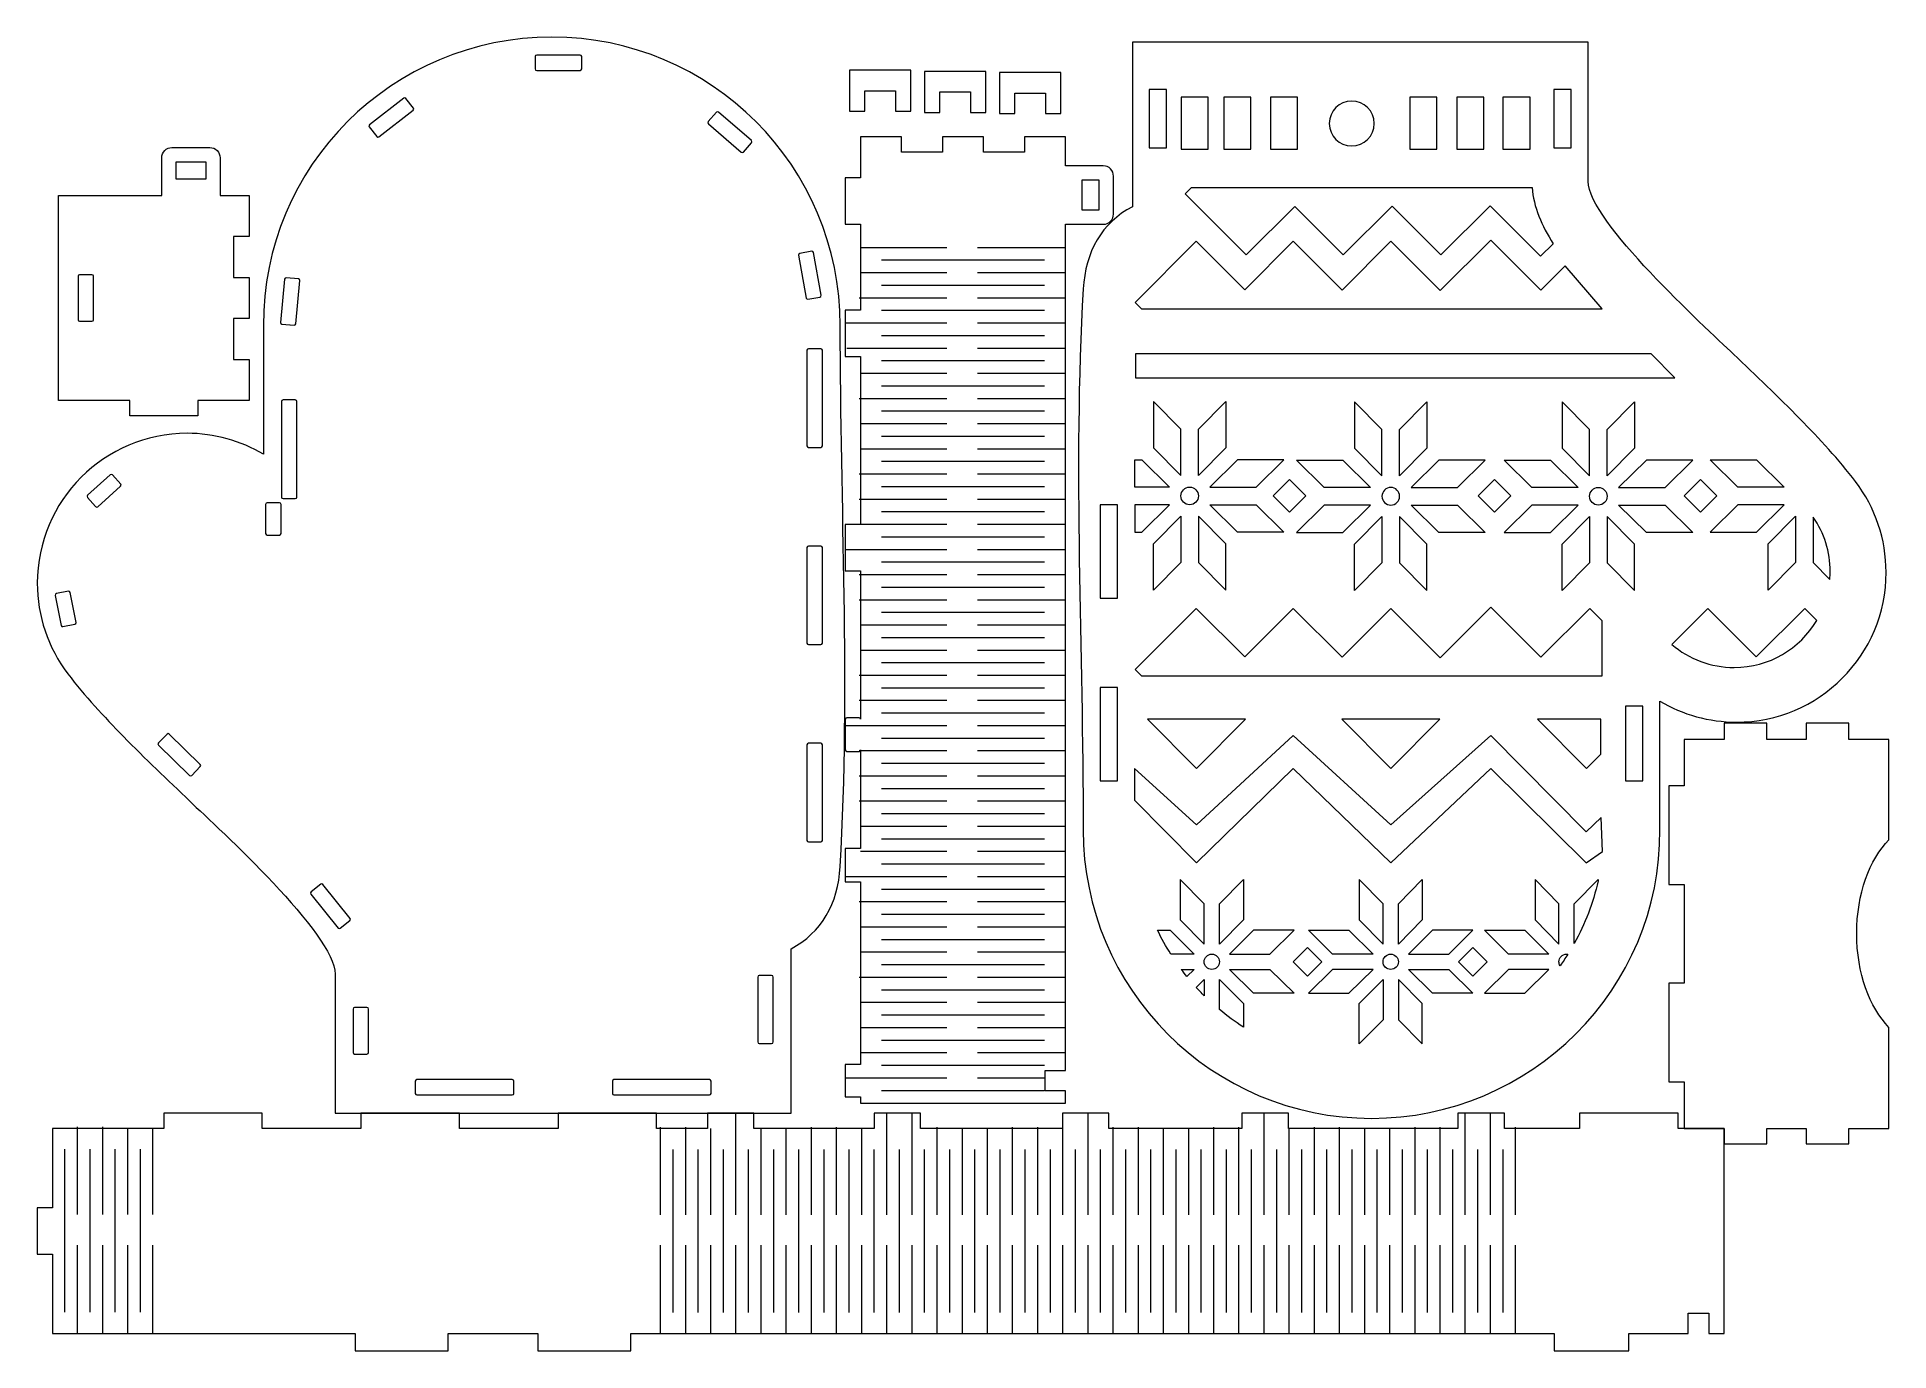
# Model space of a CAD drawing. Header units: centimetres. Extents: x -24.4 to 23.9, y -16.4 to 17.8.
import ezdxf

# ---------------------------------------------------------------- set-up
doc = ezdxf.new("R2010")
doc.units = ezdxf.units.CM
doc.header["$MEASUREMENT"] = 0
doc.layers.add('layer 1', color=7, linetype='Continuous')

msp = doc.modelspace()

# ---------------------------------------------------------------- linework, layer by layer
at = {"layer": 'layer 1', "color": 250, "lineweight": 9}
for points, knots in [([(-4.72864, -5.92178), (-4.72864, -5.92178), (-4.72864, -10.20202), (-4.72864, -10.20202), (-4.72864, -10.20202), (-4.72864, -10.20202), (-16.59695, -10.20202), (-16.59695, -10.20202), (-16.59695, -10.20202), (-16.59695, -10.20202), (-16.59695, -6.58154), (-16.59695, -6.58154), (-16.59695, -6.58154), (-16.59695, -5.55394), (-19.6302, -2.8006), (-20.37842, -2.08802), (-20.37842, -2.08802), (-20.9613, -1.5329), (-21.54472, -0.9768), (-22.10846, -0.40216), (-22.10846, -0.40216), (-22.61506, 0.11424), (-23.11922, 0.65509), (-23.55755, 1.23113), (-23.55755, 1.23113), (-24.07484, 1.91094), (-24.35191, 2.73552), (-24.35191, 3.58973), (-24.35191, 3.58973), (-24.35191, 5.74221), (-22.60651, 7.48756), (-20.45404, 7.48756), (-20.45404, 7.48756), (-19.7409, 7.48756), (-19.0556, 7.29366), (-18.46231, 6.94078), (-18.46231, 6.94078), (-18.46231, 6.94078), (-18.46231, 10.28654), (-18.46231, 10.28654), (-18.46231, 10.28654), (-18.49575, 14.44121), (-15.09522, 17.79799), (-10.95524, 17.79799), (-10.95524, 17.79799), (-6.80942, 17.79799), (-3.44818, 14.43672), (-3.44818, 10.29089), (-3.44818, 10.29089), (-3.44818, 5.59913), (-3.17756, 0.90389), (-3.4493, -3.78515), (-3.4493, -3.78515), (-3.50487, -4.74426), (-3.93554, -5.5084), (-4.72864, -5.92178)], [0, 0, 0, 0, 0.06666667, 0.06666667, 0.06666667, 0.06666667, 0.13333333, 0.13333333, 0.13333333, 0.13333333, 0.2, 0.2, 0.2, 0.2, 0.26666667, 0.26666667, 0.26666667, 0.26666667, 0.33333333, 0.33333333, 0.33333333, 0.33333333, 0.4, 0.4, 0.4, 0.4, 0.46666667, 0.46666667, 0.46666667, 0.46666667, 0.53333333, 0.53333333, 0.53333333, 0.53333333, 0.6, 0.6, 0.6, 0.6, 0.66666667, 0.66666667, 0.66666667, 0.66666667, 0.73333333, 0.73333333, 0.73333333, 0.73333333, 0.8, 0.8, 0.8, 0.8, 0.86666667, 0.86666667, 0.86666667, 0.86666667, 1, 1, 1, 1]), ([(4.15606, 13.38264), (4.15606, 13.38264), (4.15606, 17.66288), (4.15606, 17.66288), (4.15606, 17.66288), (4.15606, 17.66288), (16.02437, 17.66288), (16.02437, 17.66288), (16.02437, 17.66288), (16.02437, 17.66288), (16.02437, 14.0424), (16.02437, 14.0424), (16.02437, 14.0424), (16.02437, 13.0148), (19.05762, 10.26146), (19.80584, 9.54888), (19.80584, 9.54888), (20.38872, 8.99376), (20.97214, 8.43766), (21.53588, 7.86302), (21.53588, 7.86302), (22.04248, 7.34662), (22.54664, 6.80577), (22.98497, 6.22973), (22.98497, 6.22973), (23.50226, 5.54992), (23.77933, 4.72534), (23.77933, 3.87113), (23.77933, 3.87113), (23.77933, 1.71865), (22.03393, -0.0267), (19.88146, -0.0267), (19.88146, -0.0267), (19.16832, -0.0267), (18.48302, 0.1672), (17.88973, 0.52008), (17.88973, 0.52008), (17.88973, 0.52008), (17.88973, -2.82568), (17.88973, -2.82568), (17.88973, -2.82568), (17.92317, -6.98035), (14.52264, -10.33712), (10.38266, -10.33712), (10.38266, -10.33712), (6.23684, -10.33712), (2.8756, -6.97586), (2.8756, -2.83003), (2.8756, -2.83003), (2.8756, 1.86173), (2.60498, 6.55697), (2.87672, 11.24601), (2.87672, 11.24601), (2.93229, 12.20512), (3.36296, 12.96926), (4.15606, 13.38264)], [0, 0, 0, 0, 0.06666667, 0.06666667, 0.06666667, 0.06666667, 0.13333333, 0.13333333, 0.13333333, 0.13333333, 0.2, 0.2, 0.2, 0.2, 0.26666667, 0.26666667, 0.26666667, 0.26666667, 0.33333333, 0.33333333, 0.33333333, 0.33333333, 0.4, 0.4, 0.4, 0.4, 0.46666667, 0.46666667, 0.46666667, 0.46666667, 0.53333333, 0.53333333, 0.53333333, 0.53333333, 0.6, 0.6, 0.6, 0.6, 0.66666667, 0.66666667, 0.66666667, 0.66666667, 0.73333333, 0.73333333, 0.73333333, 0.73333333, 0.8, 0.8, 0.8, 0.8, 0.86666667, 0.86666667, 0.86666667, 0.86666667, 1, 1, 1, 1]), ([(-10.17938, 17.29051), (-10.17938, 17.29051), (-10.17871, 16.97051), (-10.17871, 16.97051), (-10.17871, 16.97051), (-10.17866, 16.94851), (-10.19662, 16.93048), (-10.21862, 16.93043), (-10.21862, 16.93043), (-10.21862, 16.93043), (-11.34982, 16.92805), (-11.34982, 16.92805), (-11.34982, 16.92805), (-11.37183, 16.928), (-11.38986, 16.94596), (-11.38991, 16.96796), (-11.38991, 16.96796), (-11.38991, 16.96796), (-11.39058, 17.28796), (-11.39058, 17.28796), (-11.39058, 17.28796), (-11.39063, 17.30996), (-11.37267, 17.328), (-11.35066, 17.32804), (-11.35066, 17.32804), (-11.35066, 17.32804), (-10.21946, 17.33043), (-10.21946, 17.33043), (-10.21946, 17.33043), (-10.19746, 17.33048), (-10.17943, 17.31251), (-10.17938, 17.29051)], [0, 0, 0, 0, 0.11111111, 0.11111111, 0.11111111, 0.11111111, 0.22222222, 0.22222222, 0.22222222, 0.22222222, 0.33333333, 0.33333333, 0.33333333, 0.33333333, 0.44444444, 0.44444444, 0.44444444, 0.44444444, 0.55555556, 0.55555556, 0.55555556, 0.55555556, 0.66666667, 0.66666667, 0.66666667, 0.66666667, 0.77777778, 0.77777778, 0.77777778, 0.77777778, 1, 1, 1, 1]), ([(-3.20751, 16.93575), (-3.20751, 16.93575), (-1.60752, 16.93575), (-1.60752, 16.93575), (-1.60752, 16.93575), (-1.60752, 16.93575), (-1.60752, 16.83996), (-1.60752, 16.83996), (-1.60752, 16.83996), (-1.60752, 16.83996), (-1.60752, 16.40241), (-1.60752, 16.40241), (-1.60752, 16.40241), (-1.60752, 16.40241), (-1.60752, 15.86908), (-1.60752, 15.86908), (-1.60752, 15.86908), (-1.60752, 15.86908), (-2.00751, 15.86908), (-2.00751, 15.86908), (-2.00751, 15.86908), (-2.00751, 15.86908), (-2.00751, 16.40241), (-2.00751, 16.40241), (-2.00751, 16.40241), (-2.00751, 16.40241), (-2.80751, 16.40241), (-2.80751, 16.40241), (-2.80751, 16.40241), (-2.80751, 16.40241), (-2.80751, 15.86908), (-2.80751, 15.86908), (-2.80751, 15.86908), (-2.80751, 15.86908), (-3.20751, 15.86908), (-3.20751, 15.86908), (-3.20751, 15.86908), (-3.20751, 15.86908), (-3.20751, 16.40241), (-3.20751, 16.40241), (-3.20751, 16.40241), (-3.20751, 16.40241), (-3.20751, 16.87524), (-3.20751, 16.87524), (-3.20751, 16.87524), (-3.20751, 16.87524), (-3.20751, 16.93575), (-3.20751, 16.93575)], [0, 0, 0, 0, 0.07692308, 0.07692308, 0.07692308, 0.07692308, 0.15384615, 0.15384615, 0.15384615, 0.15384615, 0.23076923, 0.23076923, 0.23076923, 0.23076923, 0.30769231, 0.30769231, 0.30769231, 0.30769231, 0.38461538, 0.38461538, 0.38461538, 0.38461538, 0.46153846, 0.46153846, 0.46153846, 0.46153846, 0.53846154, 0.53846154, 0.53846154, 0.53846154, 0.61538462, 0.61538462, 0.61538462, 0.61538462, 0.69230769, 0.69230769, 0.69230769, 0.69230769, 0.76923077, 0.76923077, 0.76923077, 0.76923077, 0.84615385, 0.84615385, 0.84615385, 0.84615385, 1, 1, 1, 1]), ([(-1.25566, 16.90464), (-1.25566, 16.90464), (0.34433, 16.90464), (0.34433, 16.90464), (0.34433, 16.90464), (0.34433, 16.90464), (0.34433, 16.80885), (0.34433, 16.80885), (0.34433, 16.80885), (0.34433, 16.80885), (0.34433, 16.37131), (0.34433, 16.37131), (0.34433, 16.37131), (0.34433, 16.37131), (0.34433, 15.83797), (0.34433, 15.83797), (0.34433, 15.83797), (0.34433, 15.83797), (-0.05566, 15.83797), (-0.05566, 15.83797), (-0.05566, 15.83797), (-0.05566, 15.83797), (-0.05566, 16.37131), (-0.05566, 16.37131), (-0.05566, 16.37131), (-0.05566, 16.37131), (-0.85566, 16.37131), (-0.85566, 16.37131), (-0.85566, 16.37131), (-0.85566, 16.37131), (-0.85566, 15.83797), (-0.85566, 15.83797), (-0.85566, 15.83797), (-0.85566, 15.83797), (-1.25566, 15.83797), (-1.25566, 15.83797), (-1.25566, 15.83797), (-1.25566, 15.83797), (-1.25566, 16.37131), (-1.25566, 16.37131), (-1.25566, 16.37131), (-1.25566, 16.37131), (-1.25566, 16.84413), (-1.25566, 16.84413), (-1.25566, 16.84413), (-1.25566, 16.84413), (-1.25566, 16.90464), (-1.25566, 16.90464)], [0, 0, 0, 0, 0.07692308, 0.07692308, 0.07692308, 0.07692308, 0.15384615, 0.15384615, 0.15384615, 0.15384615, 0.23076923, 0.23076923, 0.23076923, 0.23076923, 0.30769231, 0.30769231, 0.30769231, 0.30769231, 0.38461538, 0.38461538, 0.38461538, 0.38461538, 0.46153846, 0.46153846, 0.46153846, 0.46153846, 0.53846154, 0.53846154, 0.53846154, 0.53846154, 0.61538462, 0.61538462, 0.61538462, 0.61538462, 0.69230769, 0.69230769, 0.69230769, 0.69230769, 0.76923077, 0.76923077, 0.76923077, 0.76923077, 0.84615385, 0.84615385, 0.84615385, 0.84615385, 1, 1, 1, 1]), ([(0.6962, 16.87353), (0.6962, 16.87353), (2.29618, 16.87353), (2.29618, 16.87353), (2.29618, 16.87353), (2.29618, 16.87353), (2.29618, 16.77775), (2.29618, 16.77775), (2.29618, 16.77775), (2.29618, 16.77775), (2.29618, 16.3402), (2.29618, 16.3402), (2.29618, 16.3402), (2.29618, 16.3402), (2.29618, 15.80687), (2.29618, 15.80687), (2.29618, 15.80687), (2.29618, 15.80687), (1.8962, 15.80687), (1.8962, 15.80687), (1.8962, 15.80687), (1.8962, 15.80687), (1.8962, 16.3402), (1.8962, 16.3402), (1.8962, 16.3402), (1.8962, 16.3402), (1.0962, 16.3402), (1.0962, 16.3402), (1.0962, 16.3402), (1.0962, 16.3402), (1.0962, 15.80687), (1.0962, 15.80687), (1.0962, 15.80687), (1.0962, 15.80687), (0.6962, 15.80687), (0.6962, 15.80687), (0.6962, 15.80687), (0.6962, 15.80687), (0.6962, 16.3402), (0.6962, 16.3402), (0.6962, 16.3402), (0.6962, 16.3402), (0.6962, 16.81303), (0.6962, 16.81303), (0.6962, 16.81303), (0.6962, 16.81303), (0.6962, 16.87353), (0.6962, 16.87353)], [0, 0, 0, 0, 0.07692308, 0.07692308, 0.07692308, 0.07692308, 0.15384615, 0.15384615, 0.15384615, 0.15384615, 0.23076923, 0.23076923, 0.23076923, 0.23076923, 0.30769231, 0.30769231, 0.30769231, 0.30769231, 0.38461538, 0.38461538, 0.38461538, 0.38461538, 0.46153846, 0.46153846, 0.46153846, 0.46153846, 0.53846154, 0.53846154, 0.53846154, 0.53846154, 0.61538462, 0.61538462, 0.61538462, 0.61538462, 0.69230769, 0.69230769, 0.69230769, 0.69230769, 0.76923077, 0.76923077, 0.76923077, 0.76923077, 0.84615385, 0.84615385, 0.84615385, 0.84615385, 1, 1, 1, 1]), ([(5.0432, 14.91371), (5.0432, 14.91371), (4.58986, 14.91371), (4.58986, 14.91371), (4.58986, 14.91371), (4.58986, 14.91371), (4.58986, 16.43375), (4.58986, 16.43375), (4.58986, 16.43375), (4.58986, 16.43375), (5.0432, 16.43375), (5.0432, 16.43375), (5.0432, 16.43375), (5.0432, 16.43375), (5.0432, 14.91371), (5.0432, 14.91371)], [0, 0, 0, 0, 0.2, 0.2, 0.2, 0.2, 0.4, 0.4, 0.4, 0.4, 0.6, 0.6, 0.6, 0.6, 1, 1, 1, 1]), ([(15.58437, 14.91371), (15.58437, 14.91371), (15.13104, 14.91371), (15.13104, 14.91371), (15.13104, 14.91371), (15.13104, 14.91371), (15.13104, 16.43375), (15.13104, 16.43375), (15.13104, 16.43375), (15.13104, 16.43375), (15.58437, 16.43375), (15.58437, 16.43375), (15.58437, 16.43375), (15.58437, 16.43375), (15.58437, 14.91371), (15.58437, 14.91371)], [0, 0, 0, 0, 0.2, 0.2, 0.2, 0.2, 0.4, 0.4, 0.4, 0.4, 0.6, 0.6, 0.6, 0.6, 1, 1, 1, 1]), ([(-14.7557, 16.2024), (-14.7557, 16.2024), (-14.55974, 15.94943), (-14.55974, 15.94943), (-14.55974, 15.94943), (-14.54627, 15.93203), (-14.54947, 15.90679), (-14.56686, 15.89331), (-14.56686, 15.89331), (-14.56686, 15.89331), (-15.46115, 15.20057), (-15.46115, 15.20057), (-15.46115, 15.20057), (-15.47854, 15.18709), (-15.50379, 15.19031), (-15.51726, 15.20771), (-15.51726, 15.20771), (-15.51726, 15.20771), (-15.71323, 15.46068), (-15.71323, 15.46068), (-15.71323, 15.46068), (-15.7267, 15.47807), (-15.7235, 15.50332), (-15.7061, 15.5168), (-15.7061, 15.5168), (-15.7061, 15.5168), (-14.81182, 16.20953), (-14.81182, 16.20953), (-14.81182, 16.20953), (-14.79442, 16.223), (-14.76918, 16.2198), (-14.7557, 16.2024)], [0, 0, 0, 0, 0.11111111, 0.11111111, 0.11111111, 0.11111111, 0.22222222, 0.22222222, 0.22222222, 0.22222222, 0.33333333, 0.33333333, 0.33333333, 0.33333333, 0.44444444, 0.44444444, 0.44444444, 0.44444444, 0.55555556, 0.55555556, 0.55555556, 0.55555556, 0.66666667, 0.66666667, 0.66666667, 0.66666667, 0.77777778, 0.77777778, 0.77777778, 0.77777778, 1, 1, 1, 1]), ([(6.13177, 14.88116), (6.13177, 14.88116), (5.42761, 14.88116), (5.42761, 14.88116), (5.42761, 14.88116), (5.42761, 14.88116), (5.42761, 16.23461), (5.42761, 16.23461), (5.42761, 16.23461), (5.42761, 16.23461), (6.13177, 16.23461), (6.13177, 16.23461), (6.13177, 16.23461), (6.13177, 16.23461), (6.13177, 14.88116), (6.13177, 14.88116)], [0, 0, 0, 0, 0.2, 0.2, 0.2, 0.2, 0.4, 0.4, 0.4, 0.4, 0.6, 0.6, 0.6, 0.6, 1, 1, 1, 1]), ([(7.23832, 14.88116), (7.23832, 14.88116), (6.53416, 14.88116), (6.53416, 14.88116), (6.53416, 14.88116), (6.53416, 14.88116), (6.53416, 16.23461), (6.53416, 16.23461), (6.53416, 16.23461), (6.53416, 16.23461), (7.23832, 16.23461), (7.23832, 16.23461), (7.23832, 16.23461), (7.23832, 16.23461), (7.23832, 14.88116), (7.23832, 14.88116)], [0, 0, 0, 0, 0.2, 0.2, 0.2, 0.2, 0.4, 0.4, 0.4, 0.4, 0.6, 0.6, 0.6, 0.6, 1, 1, 1, 1]), ([(8.45461, 14.88116), (8.45461, 14.88116), (7.75045, 14.88116), (7.75045, 14.88116), (7.75045, 14.88116), (7.75045, 14.88116), (7.75045, 16.23461), (7.75045, 16.23461), (7.75045, 16.23461), (7.75045, 16.23461), (8.45461, 16.23461), (8.45461, 16.23461), (8.45461, 16.23461), (8.45461, 16.23461), (8.45461, 14.88116), (8.45461, 14.88116)], [0, 0, 0, 0, 0.2, 0.2, 0.2, 0.2, 0.4, 0.4, 0.4, 0.4, 0.6, 0.6, 0.6, 0.6, 1, 1, 1, 1]), ([(9.86749, 14.96347), (9.54425, 14.96347), (9.28222, 15.22549), (9.28222, 15.54873), (9.28222, 15.54873), (9.28222, 15.87199), (9.54425, 16.13401), (9.86749, 16.13401), (9.86749, 16.13401), (10.19074, 16.13401), (10.45276, 15.87199), (10.45276, 15.54873), (10.45276, 15.54873), (10.45276, 15.22549), (10.19074, 14.96347), (9.86749, 14.96347)], [0, 0, 0, 0, 0.2, 0.2, 0.2, 0.2, 0.4, 0.4, 0.4, 0.4, 0.6, 0.6, 0.6, 0.6, 1, 1, 1, 1]), ([(12.08058, 14.88116), (12.08058, 14.88116), (11.37642, 14.88116), (11.37642, 14.88116), (11.37642, 14.88116), (11.37642, 14.88116), (11.37642, 16.23461), (11.37642, 16.23461), (11.37642, 16.23461), (11.37642, 16.23461), (12.08058, 16.23461), (12.08058, 16.23461), (12.08058, 16.23461), (12.08058, 16.23461), (12.08058, 14.88116), (12.08058, 14.88116)], [0, 0, 0, 0, 0.2, 0.2, 0.2, 0.2, 0.4, 0.4, 0.4, 0.4, 0.6, 0.6, 0.6, 0.6, 1, 1, 1, 1]), ([(13.306, 14.88116), (13.306, 14.88116), (12.60184, 14.88116), (12.60184, 14.88116), (12.60184, 14.88116), (12.60184, 14.88116), (12.60184, 16.23461), (12.60184, 16.23461), (12.60184, 16.23461), (12.60184, 16.23461), (13.306, 16.23461), (13.306, 16.23461), (13.306, 16.23461), (13.306, 16.23461), (13.306, 14.88116), (13.306, 14.88116)], [0, 0, 0, 0, 0.2, 0.2, 0.2, 0.2, 0.4, 0.4, 0.4, 0.4, 0.6, 0.6, 0.6, 0.6, 1, 1, 1, 1]), ([(14.50857, 14.88116), (14.50857, 14.88116), (13.80441, 14.88116), (13.80441, 14.88116), (13.80441, 14.88116), (13.80441, 14.88116), (13.80441, 16.23461), (13.80441, 16.23461), (13.80441, 16.23461), (13.80441, 16.23461), (14.50857, 16.23461), (14.50857, 16.23461), (14.50857, 16.23461), (14.50857, 16.23461), (14.50857, 14.88116), (14.50857, 14.88116)], [0, 0, 0, 0, 0.2, 0.2, 0.2, 0.2, 0.4, 0.4, 0.4, 0.4, 0.6, 0.6, 0.6, 0.6, 1, 1, 1, 1]), ([(-6.88306, 15.59829), (-6.88306, 15.59829), (-6.67331, 15.83997), (-6.67331, 15.83997), (-6.67331, 15.83997), (-6.6589, 15.85659), (-6.63351, 15.85839), (-6.61688, 15.84396), (-6.61688, 15.84396), (-6.61688, 15.84396), (-5.76256, 15.10251), (-5.76256, 15.10251), (-5.76256, 15.10251), (-5.74595, 15.08809), (-5.74415, 15.06269), (-5.75858, 15.04608), (-5.75858, 15.04608), (-5.75858, 15.04608), (-5.96832, 14.80441), (-5.96832, 14.80441), (-5.96832, 14.80441), (-5.98274, 14.7878), (-6.00812, 14.786), (-6.02475, 14.80041), (-6.02475, 14.80041), (-6.02475, 14.80041), (-6.87907, 15.54187), (-6.87907, 15.54187), (-6.87907, 15.54187), (-6.89568, 15.55629), (-6.89748, 15.58168), (-6.88306, 15.59829)], [0, 0, 0, 0, 0.11111111, 0.11111111, 0.11111111, 0.11111111, 0.22222222, 0.22222222, 0.22222222, 0.22222222, 0.33333333, 0.33333333, 0.33333333, 0.33333333, 0.44444444, 0.44444444, 0.44444444, 0.44444444, 0.55555556, 0.55555556, 0.55555556, 0.55555556, 0.66666667, 0.66666667, 0.66666667, 0.66666667, 0.77777778, 0.77777778, 0.77777778, 0.77777778, 1, 1, 1, 1]), ([(-2.91727, -9.94428), (-2.91727, -9.94428), (-2.91727, -9.7751), (-2.91727, -9.7751), (-2.91727, -9.7751), (-2.91727, -9.7751), (-3.31728, -9.7751), (-3.31728, -9.7751), (-3.31728, -9.7751), (-3.31728, -9.7751), (-3.31728, -8.93868), (-3.31728, -8.93868), (-3.31728, -8.93868), (-3.31728, -8.93868), (-2.91727, -8.93868), (-2.91727, -8.93868), (-2.91727, -8.93868), (-2.91727, -8.93868), (-2.91727, -7.8329), (-2.91727, -7.8329), (-2.91727, -7.8329), (-2.91727, -7.8329), (-2.91727, -6.95755), (-2.91727, -6.95755), (-2.91727, -6.95755), (-2.91727, -6.95755), (-2.91727, -4.18663), (-2.91727, -4.18663), (-2.91727, -4.18663), (-2.91727, -4.18663), (-3.31727, -4.18663), (-3.31727, -4.18663), (-3.31727, -4.18663), (-3.31727, -4.18663), (-3.31727, -3.31128), (-3.31727, -3.31128), (-3.31727, -3.31128), (-3.31727, -3.31128), (-2.91727, -3.31128), (-2.91727, -3.31128), (-2.91727, -3.31128), (-2.91727, -3.31128), (-2.91727, -0.7497), (-2.91727, -0.7497), (-2.91727, -0.7497), (-2.91727, -0.7717), (-2.93527, -0.7897), (-2.95727, -0.7897), (-2.95727, -0.7897), (-2.95727, -0.7897), (-3.27727, -0.7897), (-3.27727, -0.7897), (-3.27727, -0.7897), (-3.29927, -0.7897), (-3.31727, -0.7717), (-3.31727, -0.7497), (-3.31727, -0.7497), (-3.31727, -0.7497), (-3.31727, 0.04564), (-3.31727, 0.04564), (-3.31727, 0.04564), (-3.31727, 0.06765), (-3.29927, 0.08565), (-3.27727, 0.08565), (-3.27727, 0.08565), (-3.27727, 0.08565), (-2.95727, 0.08565), (-2.95727, 0.08565), (-2.95727, 0.08565), (-2.93527, 0.08565), (-2.91727, 0.06765), (-2.91727, 0.04564), (-2.91727, 0.04564), (-2.91727, 0.04564), (-2.91727, 3.90652), (-2.91727, 3.90652), (-2.91727, 3.90652), (-2.91727, 3.90652), (-3.31727, 3.90652), (-3.31727, 3.90652), (-3.31727, 3.90652), (-3.31727, 3.90652), (-3.31727, 5.11772), (-3.31727, 5.11772), (-3.31727, 5.11772), (-3.31727, 5.11772), (-2.91727, 5.11772), (-2.91727, 5.11772), (-2.91727, 5.11772), (-2.91727, 5.11772), (-2.91727, 9.48212), (-2.91727, 9.48212), (-2.91727, 9.48212), (-2.91727, 9.48212), (-3.31727, 9.48212), (-3.31727, 9.48212), (-3.31727, 9.48212), (-3.31727, 9.48212), (-3.31727, 10.69332), (-3.31727, 10.69332), (-3.31727, 10.69332), (-3.31727, 10.69332), (-2.91727, 10.69332), (-2.91727, 10.69332), (-2.91727, 10.69332), (-2.91727, 10.69332), (-2.91727, 12.05572), (-2.91727, 12.05572), (-2.91727, 12.05572), (-2.91727, 12.05572), (-2.91727, 12.92702), (-2.91727, 12.92702), (-2.91727, 12.92702), (-2.91727, 12.92702), (-3.31727, 12.92702), (-3.31727, 12.92702), (-3.31727, 12.92702), (-3.31727, 12.92702), (-3.31727, 14.13822), (-3.31727, 14.13822), (-3.31727, 14.13822), (-3.31727, 14.13822), (-2.91727, 14.13822), (-2.91727, 14.13822), (-2.91727, 14.13822), (-2.91727, 14.13822), (-2.91727, 15.20239), (-2.91727, 15.20239), (-2.91727, 15.20239), (-2.91727, 15.20239), (-1.8506, 15.20239), (-1.8506, 15.20239), (-1.8506, 15.20239), (-1.8506, 15.20239), (-1.8506, 14.80239), (-1.8506, 14.80239), (-1.8506, 14.80239), (-1.8506, 14.80239), (-0.78394, 14.80239), (-0.78394, 14.80239), (-0.78394, 14.80239), (-0.78394, 14.80239), (-0.78394, 15.20239), (-0.78394, 15.20239), (-0.78394, 15.20239), (-0.78394, 15.20239), (0.28273, 15.20239), (0.28273, 15.20239), (0.28273, 15.20239), (0.28273, 15.20239), (0.28273, 14.80239), (0.28273, 14.80239), (0.28273, 14.80239), (0.28273, 14.80239), (1.3494, 14.80239), (1.3494, 14.80239), (1.3494, 14.80239), (1.3494, 14.80239), (1.3494, 15.20239), (1.3494, 15.20239), (1.3494, 15.20239), (1.3494, 15.20239), (2.41606, 15.20239), (2.41606, 15.20239), (2.41606, 15.20239), (2.41606, 15.20239), (2.41606, 14.44706), (2.41606, 14.44706), (2.41606, 14.44706), (2.41606, 14.44706), (3.39957, 14.44706), (3.39957, 14.44706), (3.39957, 14.44706), (3.54626, 14.44706), (3.66625, 14.32706), (3.66625, 14.1804), (3.66625, 14.1804), (3.66625, 14.1804), (3.66625, 13.19369), (3.66625, 13.19369), (3.66625, 13.19369), (3.66625, 13.04702), (3.54626, 12.92702), (3.39957, 12.92702), (3.39957, 12.92702), (3.39957, 12.92702), (2.41606, 12.92702), (2.41606, 12.92702), (2.41606, 12.92702), (2.41606, 12.92702), (2.41606, 12.05572), (2.41606, 12.05572), (2.41606, 12.05572), (2.41606, 12.05572), (2.41606, -9.09015), (2.41606, -9.09015), (2.41606, -9.09015), (2.41606, -9.09015), (1.88273, -9.09015), (1.88273, -9.09015), (1.88273, -9.09015), (1.88273, -9.09015), (1.88273, -9.27934), (1.88273, -9.27934), (1.88273, -9.27934), (1.88273, -9.27934), (1.88273, -9.28958), (1.88273, -9.28958), (1.88273, -9.28958), (1.88273, -9.28958), (1.88273, -9.62348), (1.88273, -9.62348), (1.88273, -9.62348), (1.88273, -9.62348), (2.41606, -9.62348), (2.41606, -9.62348), (2.41606, -9.62348), (2.41606, -9.62348), (2.41606, -9.94428), (2.41606, -9.94428), (2.41606, -9.94428), (2.41606, -9.94428), (-2.91727, -9.94428), (-2.91727, -9.94428)], [0, 0, 0, 0, 0.01754386, 0.01754386, 0.01754386, 0.01754386, 0.03508772, 0.03508772, 0.03508772, 0.03508772, 0.05263158, 0.05263158, 0.05263158, 0.05263158, 0.07017544, 0.07017544, 0.07017544, 0.07017544, 0.0877193, 0.0877193, 0.0877193, 0.0877193, 0.10526316, 0.10526316, 0.10526316, 0.10526316, 0.12280702, 0.12280702, 0.12280702, 0.12280702, 0.14035088, 0.14035088, 0.14035088, 0.14035088, 0.15789474, 0.15789474, 0.15789474, 0.15789474, 0.1754386, 0.1754386, 0.1754386, 0.1754386, 0.19298246, 0.19298246, 0.19298246, 0.19298246, 0.21052632, 0.21052632, 0.21052632, 0.21052632, 0.22807018, 0.22807018, 0.22807018, 0.22807018, 0.24561404, 0.24561404, 0.24561404, 0.24561404, 0.26315789, 0.26315789, 0.26315789, 0.26315789, 0.28070175, 0.28070175, 0.28070175, 0.28070175, 0.29824561, 0.29824561, 0.29824561, 0.29824561, 0.31578947, 0.31578947, 0.31578947, 0.31578947, 0.33333333, 0.33333333, 0.33333333, 0.33333333, 0.35087719, 0.35087719, 0.35087719, 0.35087719, 0.36842105, 0.36842105, 0.36842105, 0.36842105, 0.38596491, 0.38596491, 0.38596491, 0.38596491, 0.40350877, 0.40350877, 0.40350877, 0.40350877, 0.42105263, 0.42105263, 0.42105263, 0.42105263, 0.43859649, 0.43859649, 0.43859649, 0.43859649, 0.45614035, 0.45614035, 0.45614035, 0.45614035, 0.47368421, 0.47368421, 0.47368421, 0.47368421, 0.49122807, 0.49122807, 0.49122807, 0.49122807, 0.50877193, 0.50877193, 0.50877193, 0.50877193, 0.52631579, 0.52631579, 0.52631579, 0.52631579, 0.54385965, 0.54385965, 0.54385965, 0.54385965, 0.56140351, 0.56140351, 0.56140351, 0.56140351, 0.57894737, 0.57894737, 0.57894737, 0.57894737, 0.59649123, 0.59649123, 0.59649123, 0.59649123, 0.61403509, 0.61403509, 0.61403509, 0.61403509, 0.63157895, 0.63157895, 0.63157895, 0.63157895, 0.64912281, 0.64912281, 0.64912281, 0.64912281, 0.66666667, 0.66666667, 0.66666667, 0.66666667, 0.68421053, 0.68421053, 0.68421053, 0.68421053, 0.70175439, 0.70175439, 0.70175439, 0.70175439, 0.71929825, 0.71929825, 0.71929825, 0.71929825, 0.73684211, 0.73684211, 0.73684211, 0.73684211, 0.75438596, 0.75438596, 0.75438596, 0.75438596, 0.77192982, 0.77192982, 0.77192982, 0.77192982, 0.78947368, 0.78947368, 0.78947368, 0.78947368, 0.80701754, 0.80701754, 0.80701754, 0.80701754, 0.8245614, 0.8245614, 0.8245614, 0.8245614, 0.84210526, 0.84210526, 0.84210526, 0.84210526, 0.85964912, 0.85964912, 0.85964912, 0.85964912, 0.87719298, 0.87719298, 0.87719298, 0.87719298, 0.89473684, 0.89473684, 0.89473684, 0.89473684, 0.9122807, 0.9122807, 0.9122807, 0.9122807, 0.92982456, 0.92982456, 0.92982456, 0.92982456, 0.94736842, 0.94736842, 0.94736842, 0.94736842, 0.96491228, 0.96491228, 0.96491228, 0.96491228, 1, 1, 1, 1]), ([(-23.79694, 13.67398), (-23.79694, 13.67398), (-23.79694, 8.34065), (-23.79694, 8.34065), (-23.79694, 8.34065), (-23.79694, 8.34065), (-21.94435, 8.34065), (-21.94435, 8.34065), (-21.94435, 8.34065), (-21.94435, 8.34065), (-21.94435, 7.94065), (-21.94435, 7.94065), (-21.94435, 7.94065), (-21.94435, 7.94065), (-20.17583, 7.94065), (-20.17583, 7.94065), (-20.17583, 7.94065), (-20.17583, 7.94065), (-20.17583, 8.34065), (-20.17583, 8.34065), (-20.17583, 8.34065), (-20.17583, 8.34065), (-18.83587, 8.34065), (-18.83587, 8.34065), (-18.83587, 8.34065), (-18.83587, 8.34065), (-18.83587, 9.40732), (-18.83587, 9.40732), (-18.83587, 9.40732), (-18.83587, 9.40732), (-19.24298, 9.40732), (-19.24298, 9.40732), (-19.24298, 9.40732), (-19.24298, 9.40732), (-19.24298, 10.47398), (-19.24298, 10.47398), (-19.24298, 10.47398), (-19.24298, 10.47398), (-18.83587, 10.47398), (-18.83587, 10.47398), (-18.83587, 10.47398), (-18.83587, 10.47398), (-18.83587, 11.54065), (-18.83587, 11.54065), (-18.83587, 11.54065), (-18.83587, 11.54065), (-19.24298, 11.54065), (-19.24298, 11.54065), (-19.24298, 11.54065), (-19.24298, 11.54065), (-19.24298, 12.60732), (-19.24298, 12.60732), (-19.24298, 12.60732), (-19.24298, 12.60732), (-18.83587, 12.60732), (-18.83587, 12.60732), (-18.83587, 12.60732), (-18.83587, 12.60732), (-18.83587, 13.67398), (-18.83587, 13.67398), (-18.83587, 13.67398), (-18.83587, 13.67398), (-19.59236, 13.67398), (-19.59236, 13.67398), (-19.59236, 13.67398), (-19.59236, 13.67398), (-19.59236, 14.6575), (-19.59236, 14.6575), (-19.59236, 14.6575), (-19.59236, 14.8042), (-19.71236, 14.92419), (-19.85903, 14.92419), (-19.85903, 14.92419), (-19.85903, 14.92419), (-20.84574, 14.92419), (-20.84574, 14.92419), (-20.84574, 14.92419), (-20.9924, 14.92419), (-21.1124, 14.8042), (-21.1124, 14.6575), (-21.1124, 14.6575), (-21.1124, 14.6575), (-21.1124, 13.67398), (-21.1124, 13.67398), (-21.1124, 13.67398), (-21.1124, 13.67398), (-23.79694, 13.67398), (-23.79694, 13.67398)], [0, 0, 0, 0, 0.04347826, 0.04347826, 0.04347826, 0.04347826, 0.08695652, 0.08695652, 0.08695652, 0.08695652, 0.13043478, 0.13043478, 0.13043478, 0.13043478, 0.17391304, 0.17391304, 0.17391304, 0.17391304, 0.2173913, 0.2173913, 0.2173913, 0.2173913, 0.26086957, 0.26086957, 0.26086957, 0.26086957, 0.30434783, 0.30434783, 0.30434783, 0.30434783, 0.34782609, 0.34782609, 0.34782609, 0.34782609, 0.39130435, 0.39130435, 0.39130435, 0.39130435, 0.43478261, 0.43478261, 0.43478261, 0.43478261, 0.47826087, 0.47826087, 0.47826087, 0.47826087, 0.52173913, 0.52173913, 0.52173913, 0.52173913, 0.56521739, 0.56521739, 0.56521739, 0.56521739, 0.60869565, 0.60869565, 0.60869565, 0.60869565, 0.65217391, 0.65217391, 0.65217391, 0.65217391, 0.69565217, 0.69565217, 0.69565217, 0.69565217, 0.73913043, 0.73913043, 0.73913043, 0.73913043, 0.7826087, 0.7826087, 0.7826087, 0.7826087, 0.82608696, 0.82608696, 0.82608696, 0.82608696, 0.86956522, 0.86956522, 0.86956522, 0.86956522, 0.91304348, 0.91304348, 0.91304348, 0.91304348, 1, 1, 1, 1]), ([(-20.74043, 14.554), (-20.74043, 14.554), (-20.74043, 14.10066), (-20.74043, 14.10066), (-20.74043, 14.10066), (-20.74043, 14.10066), (-19.96432, 14.10066), (-19.96432, 14.10066), (-19.96432, 14.10066), (-19.96432, 14.10066), (-19.96432, 14.554), (-19.96432, 14.554), (-19.96432, 14.554), (-19.96432, 14.554), (-20.74043, 14.554), (-20.74043, 14.554)], [0, 0, 0, 0, 0.2, 0.2, 0.2, 0.2, 0.4, 0.4, 0.4, 0.4, 0.6, 0.6, 0.6, 0.6, 1, 1, 1, 1]), ([(3.29606, 13.299), (3.29606, 13.299), (2.84273, 13.299), (2.84273, 13.299), (2.84273, 13.299), (2.84273, 13.299), (2.84273, 14.0751), (2.84273, 14.0751), (2.84273, 14.0751), (2.84273, 14.0751), (3.29606, 14.0751), (3.29606, 14.0751), (3.29606, 14.0751), (3.29606, 14.0751), (3.29606, 13.299), (3.29606, 13.299)], [0, 0, 0, 0, 0.2, 0.2, 0.2, 0.2, 0.4, 0.4, 0.4, 0.4, 0.6, 0.6, 0.6, 0.6, 1, 1, 1, 1]), ([(15.11166, 12.4219), (14.81989, 12.88246), (14.59449, 13.38496), (14.56689, 13.88316), (14.56689, 13.88316), (14.56689, 13.88316), (5.69413, 13.88316), (5.69413, 13.88316), (5.69413, 13.88316), (5.69413, 13.88316), (5.52913, 13.71814), (5.52913, 13.71814), (5.52913, 13.71814), (5.52913, 13.71814), (7.11988, 12.12738), (7.11988, 12.12738), (7.11988, 12.12738), (7.11988, 12.12738), (8.38258, 13.39009), (8.38258, 13.39009), (8.38258, 13.39009), (8.38258, 13.39009), (9.6453, 12.12738), (9.6453, 12.12738), (9.6453, 12.12738), (9.6453, 12.12738), (10.91646, 13.39853), (10.91646, 13.39853), (10.91646, 13.39853), (10.91646, 13.39853), (12.18761, 12.12738), (12.18761, 12.12738), (12.18761, 12.12738), (12.18761, 12.12738), (13.47001, 13.40977), (13.47001, 13.40977), (13.47001, 13.40977), (13.47001, 13.40977), (14.78477, 12.09501), (14.78477, 12.09501), (14.78477, 12.09501), (14.78477, 12.09501), (15.11166, 12.4219), (15.11166, 12.4219)], [0, 0, 0, 0, 0.08333333, 0.08333333, 0.08333333, 0.08333333, 0.16666667, 0.16666667, 0.16666667, 0.16666667, 0.25, 0.25, 0.25, 0.25, 0.33333333, 0.33333333, 0.33333333, 0.33333333, 0.41666667, 0.41666667, 0.41666667, 0.41666667, 0.5, 0.5, 0.5, 0.5, 0.58333333, 0.58333333, 0.58333333, 0.58333333, 0.66666667, 0.66666667, 0.66666667, 0.66666667, 0.75, 0.75, 0.75, 0.75, 0.83333333, 0.83333333, 0.83333333, 0.83333333, 1, 1, 1, 1]), ([(-4.5042, 12.16814), (-4.5042, 12.16814), (-4.18922, 12.22453), (-4.18922, 12.22453), (-4.18922, 12.22453), (-4.16756, 12.22841), (-4.14667, 12.21386), (-4.14279, 12.1922), (-4.14279, 12.1922), (-4.14279, 12.1922), (-3.9435, 11.07869), (-3.9435, 11.07869), (-3.9435, 11.07869), (-3.93962, 11.05704), (-3.95416, 11.03616), (-3.97582, 11.03228), (-3.97582, 11.03228), (-3.97582, 11.03228), (-4.29082, 10.97589), (-4.29082, 10.97589), (-4.29082, 10.97589), (-4.31247, 10.97202), (-4.33336, 10.98656), (-4.33723, 11.00822), (-4.33723, 11.00822), (-4.33723, 11.00822), (-4.53654, 12.12173), (-4.53654, 12.12173), (-4.53654, 12.12173), (-4.54042, 12.14338), (-4.52587, 12.16428), (-4.5042, 12.16814)], [0, 0, 0, 0, 0.11111111, 0.11111111, 0.11111111, 0.11111111, 0.22222222, 0.22222222, 0.22222222, 0.22222222, 0.33333333, 0.33333333, 0.33333333, 0.33333333, 0.44444444, 0.44444444, 0.44444444, 0.44444444, 0.55555556, 0.55555556, 0.55555556, 0.55555556, 0.66666667, 0.66666667, 0.66666667, 0.66666667, 0.77777778, 0.77777778, 0.77777778, 0.77777778, 1, 1, 1, 1]), ([(4.39556, 10.72754), (4.39556, 10.72754), (4.23054, 10.89256), (4.23054, 10.89256), (4.23054, 10.89256), (4.23054, 10.89256), (5.8213, 12.48332), (5.8213, 12.48332), (5.8213, 12.48332), (5.8213, 12.48332), (7.08401, 11.22061), (7.08401, 11.22061), (7.08401, 11.22061), (7.08401, 11.22061), (8.34673, 12.48332), (8.34673, 12.48332), (8.34673, 12.48332), (8.34673, 12.48332), (9.61789, 11.21217), (9.61789, 11.21217), (9.61789, 11.21217), (9.61789, 11.21217), (10.88904, 12.48332), (10.88904, 12.48332), (10.88904, 12.48332), (10.88904, 12.48332), (12.17144, 11.20093), (12.17144, 11.20093), (12.17144, 11.20093), (12.17144, 11.20093), (13.48618, 12.51569), (13.48618, 12.51569), (13.48618, 12.51569), (13.48618, 12.51569), (14.79112, 11.21078), (14.79112, 11.21078), (14.79112, 11.21078), (14.79112, 11.21078), (15.42738, 11.84705), (15.42738, 11.84705), (15.42738, 11.84705), (15.42738, 11.84705), (16.38768, 10.72754), (16.38768, 10.72754), (16.38768, 10.72754), (16.38768, 10.72754), (4.39556, 10.72754), (4.39556, 10.72754)], [0, 0, 0, 0, 0.07692308, 0.07692308, 0.07692308, 0.07692308, 0.15384615, 0.15384615, 0.15384615, 0.15384615, 0.23076923, 0.23076923, 0.23076923, 0.23076923, 0.30769231, 0.30769231, 0.30769231, 0.30769231, 0.38461538, 0.38461538, 0.38461538, 0.38461538, 0.46153846, 0.46153846, 0.46153846, 0.46153846, 0.53846154, 0.53846154, 0.53846154, 0.53846154, 0.61538462, 0.61538462, 0.61538462, 0.61538462, 0.69230769, 0.69230769, 0.69230769, 0.69230769, 0.76923077, 0.76923077, 0.76923077, 0.76923077, 0.84615385, 0.84615385, 0.84615385, 0.84615385, 1, 1, 1, 1]), ([(-22.93027, 10.40172), (-22.93027, 10.40172), (-23.25027, 10.40172), (-23.25027, 10.40172), (-23.25027, 10.40172), (-23.27227, 10.40172), (-23.29027, 10.4197), (-23.29027, 10.44172), (-23.29027, 10.44172), (-23.29027, 10.44172), (-23.29027, 11.57292), (-23.29027, 11.57292), (-23.29027, 11.57292), (-23.29027, 11.59492), (-23.27227, 11.61292), (-23.25027, 11.61292), (-23.25027, 11.61292), (-23.25027, 11.61292), (-22.93027, 11.61292), (-22.93027, 11.61292), (-22.93027, 11.61292), (-22.90827, 11.61292), (-22.89027, 11.59492), (-22.89027, 11.57292), (-22.89027, 11.57292), (-22.89027, 11.57292), (-22.89027, 10.44172), (-22.89027, 10.44172), (-22.89027, 10.44172), (-22.89027, 10.4197), (-22.90827, 10.40172), (-22.93027, 10.40172)], [0, 0, 0, 0, 0.11111111, 0.11111111, 0.11111111, 0.11111111, 0.22222222, 0.22222222, 0.22222222, 0.22222222, 0.33333333, 0.33333333, 0.33333333, 0.33333333, 0.44444444, 0.44444444, 0.44444444, 0.44444444, 0.55555556, 0.55555556, 0.55555556, 0.55555556, 0.66666667, 0.66666667, 0.66666667, 0.66666667, 0.77777778, 0.77777778, 0.77777778, 0.77777778, 1, 1, 1, 1]), ([(-17.86968, 11.53738), (-17.86968, 11.53738), (-17.5511, 11.50738), (-17.5511, 11.50738), (-17.5511, 11.50738), (-17.52919, 11.50532), (-17.51295, 11.48572), (-17.51502, 11.46381), (-17.51502, 11.46381), (-17.51502, 11.46381), (-17.62107, 10.3376), (-17.62107, 10.3376), (-17.62107, 10.3376), (-17.62312, 10.31568), (-17.64274, 10.29945), (-17.66464, 10.30152), (-17.66464, 10.30152), (-17.66464, 10.30152), (-17.98323, 10.33152), (-17.98323, 10.33152), (-17.98323, 10.33152), (-18.00514, 10.33358), (-18.02136, 10.35318), (-18.01931, 10.37509), (-18.01931, 10.37509), (-18.01931, 10.37509), (-17.91326, 11.50132), (-17.91326, 11.50132), (-17.91326, 11.50132), (-17.91119, 11.52322), (-17.89159, 11.53945), (-17.86968, 11.53738)], [0, 0, 0, 0, 0.11111111, 0.11111111, 0.11111111, 0.11111111, 0.22222222, 0.22222222, 0.22222222, 0.22222222, 0.33333333, 0.33333333, 0.33333333, 0.33333333, 0.44444444, 0.44444444, 0.44444444, 0.44444444, 0.55555556, 0.55555556, 0.55555556, 0.55555556, 0.66666667, 0.66666667, 0.66666667, 0.66666667, 0.77777778, 0.77777778, 0.77777778, 0.77777778, 1, 1, 1, 1]), ([(-17.79564, 10.28926), (-17.79564, 10.28926), (-17.79566, 10.29089), (-17.79566, 10.29089), (-17.79566, 10.29089), (-17.79566, 10.29089), (-17.79564, 10.28926), (-17.79564, 10.28926)], [0, 0, 0, 0, 0.33333333, 0.33333333, 0.33333333, 0.33333333, 1, 1, 1, 1]), ([(-4.27484, 9.68846), (-4.27484, 9.68846), (-3.95484, 9.68846), (-3.95484, 9.68846), (-3.95484, 9.68846), (-3.93284, 9.68846), (-3.91484, 9.67048), (-3.91484, 9.64845), (-3.91484, 9.64845), (-3.91484, 9.64845), (-3.91484, 7.16196), (-3.91484, 7.16196), (-3.91484, 7.16196), (-3.91484, 7.13993), (-3.93284, 7.12194), (-3.95484, 7.12194), (-3.95484, 7.12194), (-3.95484, 7.12194), (-4.27484, 7.12194), (-4.27484, 7.12194), (-4.27484, 7.12194), (-4.29684, 7.12194), (-4.31484, 7.13993), (-4.31484, 7.16196), (-4.31484, 7.16196), (-4.31484, 7.16196), (-4.31484, 9.64845), (-4.31484, 9.64845), (-4.31484, 9.64845), (-4.31484, 9.67048), (-4.29684, 9.68846), (-4.27484, 9.68846)], [0, 0, 0, 0, 0.11111111, 0.11111111, 0.11111111, 0.11111111, 0.22222222, 0.22222222, 0.22222222, 0.22222222, 0.33333333, 0.33333333, 0.33333333, 0.33333333, 0.44444444, 0.44444444, 0.44444444, 0.44444444, 0.55555556, 0.55555556, 0.55555556, 0.55555556, 0.66666667, 0.66666667, 0.66666667, 0.66666667, 0.77777778, 0.77777778, 0.77777778, 0.77777778, 1, 1, 1, 1]), ([(18.28088, 8.93141), (18.28088, 8.93141), (4.23426, 8.93141), (4.23426, 8.93141), (4.23426, 8.93141), (4.23426, 8.93141), (4.23426, 9.55326), (4.23426, 9.55326), (4.23426, 9.55326), (4.23426, 9.55326), (17.65901, 9.55326), (17.65901, 9.55326), (17.65901, 9.55326), (17.65901, 9.55326), (18.28088, 8.93141), (18.28088, 8.93141)], [0, 0, 0, 0, 0.2, 0.2, 0.2, 0.2, 0.4, 0.4, 0.4, 0.4, 0.6, 0.6, 0.6, 0.6, 1, 1, 1, 1]), ([(-17.95564, 8.35578), (-17.95564, 8.35578), (-17.63564, 8.35578), (-17.63564, 8.35578), (-17.63564, 8.35578), (-17.61364, 8.35578), (-17.59564, 8.3378), (-17.59564, 8.31577), (-17.59564, 8.31577), (-17.59564, 8.31577), (-17.59564, 5.82928), (-17.59564, 5.82928), (-17.59564, 5.82928), (-17.59564, 5.80725), (-17.61364, 5.78926), (-17.63564, 5.78926), (-17.63564, 5.78926), (-17.63564, 5.78926), (-17.95564, 5.78926), (-17.95564, 5.78926), (-17.95564, 5.78926), (-17.97764, 5.78926), (-17.99564, 5.80725), (-17.99564, 5.82928), (-17.99564, 5.82928), (-17.99564, 5.82928), (-17.99564, 8.31577), (-17.99564, 8.31577), (-17.99564, 8.31577), (-17.99564, 8.3378), (-17.97764, 8.35578), (-17.95564, 8.35578)], [0, 0, 0, 0, 0.11111111, 0.11111111, 0.11111111, 0.11111111, 0.22222222, 0.22222222, 0.22222222, 0.22222222, 0.33333333, 0.33333333, 0.33333333, 0.33333333, 0.44444444, 0.44444444, 0.44444444, 0.44444444, 0.55555556, 0.55555556, 0.55555556, 0.55555556, 0.66666667, 0.66666667, 0.66666667, 0.66666667, 0.77777778, 0.77777778, 0.77777778, 0.77777778, 1, 1, 1, 1]), ([(4.70673, 8.31413), (4.70673, 8.31413), (5.42004, 7.5931), (5.42004, 7.5931), (5.42004, 7.5931), (5.42004, 7.5931), (5.42004, 6.38596), (5.42004, 6.38596), (5.42004, 6.38596), (5.42004, 6.38596), (4.70673, 7.10698), (4.70673, 7.10698), (4.70673, 7.10698), (4.70673, 7.10698), (4.70673, 8.31413), (4.70673, 8.31413)], [0, 0, 0, 0, 0.2, 0.2, 0.2, 0.2, 0.4, 0.4, 0.4, 0.4, 0.6, 0.6, 0.6, 0.6, 1, 1, 1, 1]), ([(6.59058, 8.31413), (6.59058, 8.31413), (5.87728, 7.5931), (5.87728, 7.5931), (5.87728, 7.5931), (5.87728, 7.5931), (5.87728, 6.38596), (5.87728, 6.38596), (5.87728, 6.38596), (5.87728, 6.38596), (6.59058, 7.10698), (6.59058, 7.10698), (6.59058, 7.10698), (6.59058, 7.10698), (6.59058, 8.31413), (6.59058, 8.31413)], [0, 0, 0, 0, 0.2, 0.2, 0.2, 0.2, 0.4, 0.4, 0.4, 0.4, 0.6, 0.6, 0.6, 0.6, 1, 1, 1, 1]), ([(9.94202, 8.30513), (9.94202, 8.30513), (10.65533, 7.5841), (10.65533, 7.5841), (10.65533, 7.5841), (10.65533, 7.5841), (10.65533, 6.37696), (10.65533, 6.37696), (10.65533, 6.37696), (10.65533, 6.37696), (9.94202, 7.09798), (9.94202, 7.09798), (9.94202, 7.09798), (9.94202, 7.09798), (9.94202, 8.30513), (9.94202, 8.30513)], [0, 0, 0, 0, 0.2, 0.2, 0.2, 0.2, 0.4, 0.4, 0.4, 0.4, 0.6, 0.6, 0.6, 0.6, 1, 1, 1, 1]), ([(11.82588, 8.30513), (11.82588, 8.30513), (11.11257, 7.5841), (11.11257, 7.5841), (11.11257, 7.5841), (11.11257, 7.5841), (11.11257, 6.37696), (11.11257, 6.37696), (11.11257, 6.37696), (11.11257, 6.37696), (11.82588, 7.09798), (11.82588, 7.09798), (11.82588, 7.09798), (11.82588, 7.09798), (11.82588, 8.30513), (11.82588, 8.30513)], [0, 0, 0, 0, 0.2, 0.2, 0.2, 0.2, 0.4, 0.4, 0.4, 0.4, 0.6, 0.6, 0.6, 0.6, 1, 1, 1, 1]), ([(15.34696, 8.30513), (15.34696, 8.30513), (16.06026, 7.5841), (16.06026, 7.5841), (16.06026, 7.5841), (16.06026, 7.5841), (16.06026, 6.37696), (16.06026, 6.37696), (16.06026, 6.37696), (16.06026, 6.37696), (15.34696, 7.09798), (15.34696, 7.09798), (15.34696, 7.09798), (15.34696, 7.09798), (15.34696, 8.30513), (15.34696, 8.30513)], [0, 0, 0, 0, 0.2, 0.2, 0.2, 0.2, 0.4, 0.4, 0.4, 0.4, 0.6, 0.6, 0.6, 0.6, 1, 1, 1, 1]), ([(17.23081, 8.30513), (17.23081, 8.30513), (16.51749, 7.5841), (16.51749, 7.5841), (16.51749, 7.5841), (16.51749, 7.5841), (16.51749, 6.37696), (16.51749, 6.37696), (16.51749, 6.37696), (16.51749, 6.37696), (17.23081, 7.09798), (17.23081, 7.09798), (17.23081, 7.09798), (17.23081, 7.09798), (17.23081, 8.30513), (17.23081, 8.30513)], [0, 0, 0, 0, 0.2, 0.2, 0.2, 0.2, 0.4, 0.4, 0.4, 0.4, 0.6, 0.6, 0.6, 0.6, 1, 1, 1, 1]), ([(4.21961, 6.08733), (4.21961, 6.08733), (5.12141, 6.08733), (5.12141, 6.08733), (5.12141, 6.08733), (5.12141, 6.08733), (4.4004, 6.80064), (4.4004, 6.80064), (4.4004, 6.80064), (4.4004, 6.80064), (4.21961, 6.80064), (4.21961, 6.80064), (4.21961, 6.80064), (4.21961, 6.80064), (4.21961, 6.08733), (4.21961, 6.08733)], [0, 0, 0, 0, 0.2, 0.2, 0.2, 0.2, 0.4, 0.4, 0.4, 0.4, 0.6, 0.6, 0.6, 0.6, 1, 1, 1, 1]), ([(8.10406, 6.80064), (8.10406, 6.80064), (7.38305, 6.08733), (7.38305, 6.08733), (7.38305, 6.08733), (7.38305, 6.08733), (6.1759, 6.08733), (6.1759, 6.08733), (6.1759, 6.08733), (6.1759, 6.08733), (6.89693, 6.80064), (6.89693, 6.80064), (6.89693, 6.80064), (6.89693, 6.80064), (8.10406, 6.80064), (8.10406, 6.80064)], [0, 0, 0, 0, 0.2, 0.2, 0.2, 0.2, 0.4, 0.4, 0.4, 0.4, 0.6, 0.6, 0.6, 0.6, 1, 1, 1, 1]), ([(8.42854, 6.79164), (8.42854, 6.79164), (9.14956, 6.07833), (9.14956, 6.07833), (9.14956, 6.07833), (9.14956, 6.07833), (10.3567, 6.07833), (10.3567, 6.07833), (10.3567, 6.07833), (10.3567, 6.07833), (9.63568, 6.79164), (9.63568, 6.79164), (9.63568, 6.79164), (9.63568, 6.79164), (8.42854, 6.79164), (8.42854, 6.79164)], [0, 0, 0, 0, 0.2, 0.2, 0.2, 0.2, 0.4, 0.4, 0.4, 0.4, 0.6, 0.6, 0.6, 0.6, 1, 1, 1, 1]), ([(13.33936, 6.79164), (13.33936, 6.79164), (12.61834, 6.07833), (12.61834, 6.07833), (12.61834, 6.07833), (12.61834, 6.07833), (11.4112, 6.07833), (11.4112, 6.07833), (11.4112, 6.07833), (11.4112, 6.07833), (12.13222, 6.79164), (12.13222, 6.79164), (12.13222, 6.79164), (12.13222, 6.79164), (13.33936, 6.79164), (13.33936, 6.79164)], [0, 0, 0, 0, 0.2, 0.2, 0.2, 0.2, 0.4, 0.4, 0.4, 0.4, 0.6, 0.6, 0.6, 0.6, 1, 1, 1, 1]), ([(13.83346, 6.79164), (13.83346, 6.79164), (14.55449, 6.07833), (14.55449, 6.07833), (14.55449, 6.07833), (14.55449, 6.07833), (15.76164, 6.07833), (15.76164, 6.07833), (15.76164, 6.07833), (15.76164, 6.07833), (15.04061, 6.79164), (15.04061, 6.79164), (15.04061, 6.79164), (15.04061, 6.79164), (13.83346, 6.79164), (13.83346, 6.79164)], [0, 0, 0, 0, 0.2, 0.2, 0.2, 0.2, 0.4, 0.4, 0.4, 0.4, 0.6, 0.6, 0.6, 0.6, 1, 1, 1, 1]), ([(18.74429, 6.79164), (18.74429, 6.79164), (18.02326, 6.07833), (18.02326, 6.07833), (18.02326, 6.07833), (18.02326, 6.07833), (16.81613, 6.07833), (16.81613, 6.07833), (16.81613, 6.07833), (16.81613, 6.07833), (17.53714, 6.79164), (17.53714, 6.79164), (17.53714, 6.79164), (17.53714, 6.79164), (18.74429, 6.79164), (18.74429, 6.79164)], [0, 0, 0, 0, 0.2, 0.2, 0.2, 0.2, 0.4, 0.4, 0.4, 0.4, 0.6, 0.6, 0.6, 0.6, 1, 1, 1, 1]), ([(19.19688, 6.80064), (19.19688, 6.80064), (19.9179, 6.08733), (19.9179, 6.08733), (19.9179, 6.08733), (19.9179, 6.08733), (21.12505, 6.08733), (21.12505, 6.08733), (21.12505, 6.08733), (21.12505, 6.08733), (20.40402, 6.80064), (20.40402, 6.80064), (20.40402, 6.80064), (20.40402, 6.80064), (19.19688, 6.80064), (19.19688, 6.80064)], [0, 0, 0, 0, 0.2, 0.2, 0.2, 0.2, 0.4, 0.4, 0.4, 0.4, 0.6, 0.6, 0.6, 0.6, 1, 1, 1, 1]), ([(-22.39555, 6.40358), (-22.39555, 6.40358), (-22.18196, 6.16529), (-22.18196, 6.16529), (-22.18196, 6.16529), (-22.16728, 6.1489), (-22.16867, 6.12349), (-22.18506, 6.1088), (-22.18506, 6.1088), (-22.18506, 6.1088), (-22.77731, 5.57796), (-22.77731, 5.57796), (-22.77731, 5.57796), (-22.7937, 5.56326), (-22.81911, 5.56465), (-22.8338, 5.58104), (-22.8338, 5.58104), (-22.8338, 5.58104), (-23.04739, 5.81933), (-23.04739, 5.81933), (-23.04739, 5.81933), (-23.06207, 5.8357), (-23.06068, 5.86113), (-23.0443, 5.87581), (-23.0443, 5.87581), (-23.0443, 5.87581), (-22.45204, 6.40666), (-22.45204, 6.40666), (-22.45204, 6.40666), (-22.43566, 6.42136), (-22.41024, 6.41996), (-22.39555, 6.40358)], [0, 0, 0, 0, 0.11111111, 0.11111111, 0.11111111, 0.11111111, 0.22222222, 0.22222222, 0.22222222, 0.22222222, 0.33333333, 0.33333333, 0.33333333, 0.33333333, 0.44444444, 0.44444444, 0.44444444, 0.44444444, 0.55555556, 0.55555556, 0.55555556, 0.55555556, 0.66666667, 0.66666667, 0.66666667, 0.66666667, 0.77777778, 0.77777778, 0.77777778, 0.77777778, 1, 1, 1, 1]), ([(8.24581, 5.43192), (8.24581, 5.43192), (7.81902, 5.85872), (7.81902, 5.85872), (7.81902, 5.85872), (7.81902, 5.85872), (8.24581, 6.2855), (8.24581, 6.2855), (8.24581, 6.2855), (8.24581, 6.2855), (8.67261, 5.85872), (8.67261, 5.85872), (8.67261, 5.85872), (8.67261, 5.85872), (8.24581, 5.43192), (8.24581, 5.43192)], [0, 0, 0, 0, 0.2, 0.2, 0.2, 0.2, 0.4, 0.4, 0.4, 0.4, 0.6, 0.6, 0.6, 0.6, 1, 1, 1, 1]), ([(13.58641, 5.43192), (13.58641, 5.43192), (13.15962, 5.85872), (13.15962, 5.85872), (13.15962, 5.85872), (13.15962, 5.85872), (13.58641, 6.2855), (13.58641, 6.2855), (13.58641, 6.2855), (13.58641, 6.2855), (14.01321, 5.85872), (14.01321, 5.85872), (14.01321, 5.85872), (14.01321, 5.85872), (13.58641, 5.43192), (13.58641, 5.43192)], [0, 0, 0, 0, 0.2, 0.2, 0.2, 0.2, 0.4, 0.4, 0.4, 0.4, 0.6, 0.6, 0.6, 0.6, 1, 1, 1, 1]), ([(18.94538, 5.43192), (18.94538, 5.43192), (18.5186, 5.85872), (18.5186, 5.85872), (18.5186, 5.85872), (18.5186, 5.85872), (18.94538, 6.2855), (18.94538, 6.2855), (18.94538, 6.2855), (18.94538, 6.2855), (19.37218, 5.85872), (19.37218, 5.85872), (19.37218, 5.85872), (19.37218, 5.85872), (18.94538, 5.43192), (18.94538, 5.43192)], [0, 0, 0, 0, 0.2, 0.2, 0.2, 0.2, 0.4, 0.4, 0.4, 0.4, 0.6, 0.6, 0.6, 0.6, 1, 1, 1, 1]), ([(5.64866, 5.63009), (5.77492, 5.63009), (5.87728, 5.73246), (5.87728, 5.85872), (5.87728, 5.85872), (5.87728, 5.98497), (5.77492, 6.08733), (5.64866, 6.08733), (5.64866, 6.08733), (5.52241, 6.08733), (5.42004, 5.98497), (5.42004, 5.85872), (5.42004, 5.85872), (5.42004, 5.73246), (5.52241, 5.63009), (5.64866, 5.63009)], [0, 0, 0, 0, 0.2, 0.2, 0.2, 0.2, 0.4, 0.4, 0.4, 0.4, 0.6, 0.6, 0.6, 0.6, 1, 1, 1, 1]), ([(10.88394, 5.62109), (10.75769, 5.62109), (10.65533, 5.72346), (10.65533, 5.84972), (10.65533, 5.84972), (10.65533, 5.97597), (10.75769, 6.07833), (10.88394, 6.07833), (10.88394, 6.07833), (11.0102, 6.07833), (11.11257, 5.97597), (11.11257, 5.84972), (11.11257, 5.84972), (11.11257, 5.72346), (11.0102, 5.62109), (10.88394, 5.62109)], [0, 0, 0, 0, 0.2, 0.2, 0.2, 0.2, 0.4, 0.4, 0.4, 0.4, 0.6, 0.6, 0.6, 0.6, 1, 1, 1, 1]), ([(16.28888, 5.62109), (16.41513, 5.62109), (16.51749, 5.72346), (16.51749, 5.84972), (16.51749, 5.84972), (16.51749, 5.97597), (16.41513, 6.07833), (16.28888, 6.07833), (16.28888, 6.07833), (16.16262, 6.07833), (16.06026, 5.97597), (16.06026, 5.84972), (16.06026, 5.84972), (16.06026, 5.72346), (16.16262, 5.62109), (16.28888, 5.62109)], [0, 0, 0, 0, 0.2, 0.2, 0.2, 0.2, 0.4, 0.4, 0.4, 0.4, 0.6, 0.6, 0.6, 0.6, 1, 1, 1, 1]), ([(-18.36786, 5.67749), (-18.36786, 5.67749), (-18.04783, 5.67758), (-18.04783, 5.67758), (-18.04783, 5.67758), (-18.02583, 5.6776), (-18.00784, 5.65961), (-18.00783, 5.63761), (-18.00783, 5.63761), (-18.00783, 5.63761), (-18.0076, 4.88117), (-18.0076, 4.88117), (-18.0076, 4.88117), (-18.00759, 4.85917), (-18.02558, 4.84118), (-18.04758, 4.84117), (-18.04758, 4.84117), (-18.04758, 4.84117), (-18.3676, 4.84108), (-18.3676, 4.84108), (-18.3676, 4.84108), (-18.3896, 4.84106), (-18.40759, 4.85905), (-18.4076, 4.88105), (-18.4076, 4.88105), (-18.4076, 4.88105), (-18.40783, 5.63749), (-18.40783, 5.63749), (-18.40783, 5.63749), (-18.40784, 5.65949), (-18.38986, 5.67748), (-18.36786, 5.67749)], [0, 0, 0, 0, 0.11111111, 0.11111111, 0.11111111, 0.11111111, 0.22222222, 0.22222222, 0.22222222, 0.22222222, 0.33333333, 0.33333333, 0.33333333, 0.33333333, 0.44444444, 0.44444444, 0.44444444, 0.44444444, 0.55555556, 0.55555556, 0.55555556, 0.55555556, 0.66666667, 0.66666667, 0.66666667, 0.66666667, 0.77777778, 0.77777778, 0.77777778, 0.77777778, 1, 1, 1, 1]), ([(3.76893, 3.19752), (3.76893, 3.19752), (3.3156, 3.19752), (3.3156, 3.19752), (3.3156, 3.19752), (3.3156, 3.19752), (3.3156, 5.62462), (3.3156, 5.62462), (3.3156, 5.62462), (3.3156, 5.62462), (3.76893, 5.62462), (3.76893, 5.62462), (3.76893, 5.62462), (3.76893, 5.62462), (3.76893, 3.19752), (3.76893, 3.19752)], [0, 0, 0, 0, 0.2, 0.2, 0.2, 0.2, 0.4, 0.4, 0.4, 0.4, 0.6, 0.6, 0.6, 0.6, 1, 1, 1, 1]), ([(4.21961, 5.63009), (4.21961, 5.63009), (5.12141, 5.63009), (5.12141, 5.63009), (5.12141, 5.63009), (5.12141, 5.63009), (4.4004, 4.91678), (4.4004, 4.91678), (4.4004, 4.91678), (4.4004, 4.91678), (4.21961, 4.91678), (4.21961, 4.91678), (4.21961, 4.91678), (4.21961, 4.91678), (4.21961, 5.63009), (4.21961, 5.63009)], [0, 0, 0, 0, 0.2, 0.2, 0.2, 0.2, 0.4, 0.4, 0.4, 0.4, 0.6, 0.6, 0.6, 0.6, 1, 1, 1, 1]), ([(4.70673, 3.4033), (4.70673, 3.4033), (5.42004, 4.12433), (5.42004, 4.12433), (5.42004, 4.12433), (5.42004, 4.12433), (5.42004, 5.33146), (5.42004, 5.33146), (5.42004, 5.33146), (5.42004, 5.33146), (4.70673, 4.61045), (4.70673, 4.61045), (4.70673, 4.61045), (4.70673, 4.61045), (4.70673, 3.4033), (4.70673, 3.4033)], [0, 0, 0, 0, 0.2, 0.2, 0.2, 0.2, 0.4, 0.4, 0.4, 0.4, 0.6, 0.6, 0.6, 0.6, 1, 1, 1, 1]), ([(6.59058, 3.4033), (6.59058, 3.4033), (5.87728, 4.12433), (5.87728, 4.12433), (5.87728, 4.12433), (5.87728, 4.12433), (5.87728, 5.33146), (5.87728, 5.33146), (5.87728, 5.33146), (5.87728, 5.33146), (6.59058, 4.61045), (6.59058, 4.61045), (6.59058, 4.61045), (6.59058, 4.61045), (6.59058, 3.4033), (6.59058, 3.4033)], [0, 0, 0, 0, 0.2, 0.2, 0.2, 0.2, 0.4, 0.4, 0.4, 0.4, 0.6, 0.6, 0.6, 0.6, 1, 1, 1, 1]), ([(8.10406, 4.91678), (8.10406, 4.91678), (7.38305, 5.63009), (7.38305, 5.63009), (7.38305, 5.63009), (7.38305, 5.63009), (6.1759, 5.63009), (6.1759, 5.63009), (6.1759, 5.63009), (6.1759, 5.63009), (6.89693, 4.91678), (6.89693, 4.91678), (6.89693, 4.91678), (6.89693, 4.91678), (8.10406, 4.91678), (8.10406, 4.91678)], [0, 0, 0, 0, 0.2, 0.2, 0.2, 0.2, 0.4, 0.4, 0.4, 0.4, 0.6, 0.6, 0.6, 0.6, 1, 1, 1, 1]), ([(8.42854, 4.90778), (8.42854, 4.90778), (9.14956, 5.62109), (9.14956, 5.62109), (9.14956, 5.62109), (9.14956, 5.62109), (10.3567, 5.62109), (10.3567, 5.62109), (10.3567, 5.62109), (10.3567, 5.62109), (9.63568, 4.90778), (9.63568, 4.90778), (9.63568, 4.90778), (9.63568, 4.90778), (8.42854, 4.90778), (8.42854, 4.90778)], [0, 0, 0, 0, 0.2, 0.2, 0.2, 0.2, 0.4, 0.4, 0.4, 0.4, 0.6, 0.6, 0.6, 0.6, 1, 1, 1, 1]), ([(9.94202, 3.3943), (9.94202, 3.3943), (10.65533, 4.11533), (10.65533, 4.11533), (10.65533, 4.11533), (10.65533, 4.11533), (10.65533, 5.32246), (10.65533, 5.32246), (10.65533, 5.32246), (10.65533, 5.32246), (9.94202, 4.60145), (9.94202, 4.60145), (9.94202, 4.60145), (9.94202, 4.60145), (9.94202, 3.3943), (9.94202, 3.3943)], [0, 0, 0, 0, 0.2, 0.2, 0.2, 0.2, 0.4, 0.4, 0.4, 0.4, 0.6, 0.6, 0.6, 0.6, 1, 1, 1, 1]), ([(11.82588, 3.3943), (11.82588, 3.3943), (11.11257, 4.11533), (11.11257, 4.11533), (11.11257, 4.11533), (11.11257, 4.11533), (11.11257, 5.32246), (11.11257, 5.32246), (11.11257, 5.32246), (11.11257, 5.32246), (11.82588, 4.60145), (11.82588, 4.60145), (11.82588, 4.60145), (11.82588, 4.60145), (11.82588, 3.3943), (11.82588, 3.3943)], [0, 0, 0, 0, 0.2, 0.2, 0.2, 0.2, 0.4, 0.4, 0.4, 0.4, 0.6, 0.6, 0.6, 0.6, 1, 1, 1, 1]), ([(13.33936, 4.90778), (13.33936, 4.90778), (12.61834, 5.62109), (12.61834, 5.62109), (12.61834, 5.62109), (12.61834, 5.62109), (11.4112, 5.62109), (11.4112, 5.62109), (11.4112, 5.62109), (11.4112, 5.62109), (12.13222, 4.90778), (12.13222, 4.90778), (12.13222, 4.90778), (12.13222, 4.90778), (13.33936, 4.90778), (13.33936, 4.90778)], [0, 0, 0, 0, 0.2, 0.2, 0.2, 0.2, 0.4, 0.4, 0.4, 0.4, 0.6, 0.6, 0.6, 0.6, 1, 1, 1, 1]), ([(13.83346, 4.90778), (13.83346, 4.90778), (14.55449, 5.62109), (14.55449, 5.62109), (14.55449, 5.62109), (14.55449, 5.62109), (15.76164, 5.62109), (15.76164, 5.62109), (15.76164, 5.62109), (15.76164, 5.62109), (15.04061, 4.90778), (15.04061, 4.90778), (15.04061, 4.90778), (15.04061, 4.90778), (13.83346, 4.90778), (13.83346, 4.90778)], [0, 0, 0, 0, 0.2, 0.2, 0.2, 0.2, 0.4, 0.4, 0.4, 0.4, 0.6, 0.6, 0.6, 0.6, 1, 1, 1, 1]), ([(15.34696, 3.3943), (15.34696, 3.3943), (16.06026, 4.11533), (16.06026, 4.11533), (16.06026, 4.11533), (16.06026, 4.11533), (16.06026, 5.32246), (16.06026, 5.32246), (16.06026, 5.32246), (16.06026, 5.32246), (15.34696, 4.60145), (15.34696, 4.60145), (15.34696, 4.60145), (15.34696, 4.60145), (15.34696, 3.3943), (15.34696, 3.3943)], [0, 0, 0, 0, 0.2, 0.2, 0.2, 0.2, 0.4, 0.4, 0.4, 0.4, 0.6, 0.6, 0.6, 0.6, 1, 1, 1, 1]), ([(17.23081, 3.3943), (17.23081, 3.3943), (16.51749, 4.11533), (16.51749, 4.11533), (16.51749, 4.11533), (16.51749, 4.11533), (16.51749, 5.32246), (16.51749, 5.32246), (16.51749, 5.32246), (16.51749, 5.32246), (17.23081, 4.60145), (17.23081, 4.60145), (17.23081, 4.60145), (17.23081, 4.60145), (17.23081, 3.3943), (17.23081, 3.3943)], [0, 0, 0, 0, 0.2, 0.2, 0.2, 0.2, 0.4, 0.4, 0.4, 0.4, 0.6, 0.6, 0.6, 0.6, 1, 1, 1, 1]), ([(18.74429, 4.90778), (18.74429, 4.90778), (18.02326, 5.62109), (18.02326, 5.62109), (18.02326, 5.62109), (18.02326, 5.62109), (16.81613, 5.62109), (16.81613, 5.62109), (16.81613, 5.62109), (16.81613, 5.62109), (17.53714, 4.90778), (17.53714, 4.90778), (17.53714, 4.90778), (17.53714, 4.90778), (18.74429, 4.90778), (18.74429, 4.90778)], [0, 0, 0, 0, 0.2, 0.2, 0.2, 0.2, 0.4, 0.4, 0.4, 0.4, 0.6, 0.6, 0.6, 0.6, 1, 1, 1, 1]), ([(19.19688, 4.91678), (19.19688, 4.91678), (19.9179, 5.63009), (19.9179, 5.63009), (19.9179, 5.63009), (19.9179, 5.63009), (21.12505, 5.63009), (21.12505, 5.63009), (21.12505, 5.63009), (21.12505, 5.63009), (20.40402, 4.91678), (20.40402, 4.91678), (20.40402, 4.91678), (20.40402, 4.91678), (19.19688, 4.91678), (19.19688, 4.91678)], [0, 0, 0, 0, 0.2, 0.2, 0.2, 0.2, 0.4, 0.4, 0.4, 0.4, 0.6, 0.6, 0.6, 0.6, 1, 1, 1, 1]), ([(20.71037, 3.4033), (20.71037, 3.4033), (21.42368, 4.12433), (21.42368, 4.12433), (21.42368, 4.12433), (21.42368, 4.12433), (21.42368, 5.33146), (21.42368, 5.33146), (21.42368, 5.33146), (21.42368, 5.33146), (20.71037, 4.61045), (20.71037, 4.61045), (20.71037, 4.61045), (20.71037, 4.61045), (20.71037, 3.4033), (20.71037, 3.4033)], [0, 0, 0, 0, 0.2, 0.2, 0.2, 0.2, 0.4, 0.4, 0.4, 0.4, 0.6, 0.6, 0.6, 0.6, 1, 1, 1, 1]), ([(22.31349, 3.68708), (22.31349, 3.68708), (21.8809, 4.12433), (21.8809, 4.12433), (21.8809, 4.12433), (21.8809, 4.12433), (21.8809, 5.30778), (21.8809, 5.30778), (21.8809, 5.30778), (22.16906, 4.89086), (22.32176, 4.39989), (22.32176, 3.8905), (22.32176, 3.8905), (22.32176, 3.82201), (22.31889, 3.7542), (22.31349, 3.68708)], [0, 0, 0, 0, 0.2, 0.2, 0.2, 0.2, 0.4, 0.4, 0.4, 0.4, 0.6, 0.6, 0.6, 0.6, 1, 1, 1, 1]), ([(-4.27484, 4.55542), (-4.27484, 4.55542), (-3.95484, 4.55542), (-3.95484, 4.55542), (-3.95484, 4.55542), (-3.93284, 4.55542), (-3.91484, 4.53744), (-3.91484, 4.51541), (-3.91484, 4.51541), (-3.91484, 4.51541), (-3.91484, 2.02892), (-3.91484, 2.02892), (-3.91484, 2.02892), (-3.91484, 2.00689), (-3.93284, 1.9889), (-3.95484, 1.9889), (-3.95484, 1.9889), (-3.95484, 1.9889), (-4.27484, 1.9889), (-4.27484, 1.9889), (-4.27484, 1.9889), (-4.29684, 1.9889), (-4.31484, 2.00689), (-4.31484, 2.02892), (-4.31484, 2.02892), (-4.31484, 2.02892), (-4.31484, 4.51541), (-4.31484, 4.51541), (-4.31484, 4.51541), (-4.31484, 4.53744), (-4.29684, 4.55542), (-4.27484, 4.55542)], [0, 0, 0, 0, 0.11111111, 0.11111111, 0.11111111, 0.11111111, 0.22222222, 0.22222222, 0.22222222, 0.22222222, 0.33333333, 0.33333333, 0.33333333, 0.33333333, 0.44444444, 0.44444444, 0.44444444, 0.44444444, 0.55555556, 0.55555556, 0.55555556, 0.55555556, 0.66666667, 0.66666667, 0.66666667, 0.66666667, 0.77777778, 0.77777778, 0.77777778, 0.77777778, 1, 1, 1, 1]), ([(-23.85646, 3.31594), (-23.85646, 3.31594), (-23.54244, 3.37757), (-23.54244, 3.37757), (-23.54244, 3.37757), (-23.52086, 3.3818), (-23.49972, 3.3676), (-23.49548, 3.34601), (-23.49548, 3.34601), (-23.49548, 3.34601), (-23.34232, 2.56556), (-23.34232, 2.56556), (-23.34232, 2.56556), (-23.33808, 2.54397), (-23.35228, 2.52284), (-23.37387, 2.5186), (-23.37387, 2.5186), (-23.37387, 2.5186), (-23.68788, 2.45698), (-23.68788, 2.45698), (-23.68788, 2.45698), (-23.70947, 2.45274), (-23.7306, 2.46694), (-23.73484, 2.48853), (-23.73484, 2.48853), (-23.73484, 2.48853), (-23.888, 3.26898), (-23.888, 3.26898), (-23.888, 3.26898), (-23.89224, 3.29057), (-23.87804, 3.3117), (-23.85646, 3.31594)], [0, 0, 0, 0, 0.11111111, 0.11111111, 0.11111111, 0.11111111, 0.22222222, 0.22222222, 0.22222222, 0.22222222, 0.33333333, 0.33333333, 0.33333333, 0.33333333, 0.44444444, 0.44444444, 0.44444444, 0.44444444, 0.55555556, 0.55555556, 0.55555556, 0.55555556, 0.66666667, 0.66666667, 0.66666667, 0.66666667, 0.77777778, 0.77777778, 0.77777778, 0.77777778, 1, 1, 1, 1]), ([(4.39556, 1.17654), (4.39556, 1.17654), (4.23054, 1.34156), (4.23054, 1.34156), (4.23054, 1.34156), (4.23054, 1.34156), (5.8213, 2.93232), (5.8213, 2.93232), (5.8213, 2.93232), (5.8213, 2.93232), (7.08401, 1.66962), (7.08401, 1.66962), (7.08401, 1.66962), (7.08401, 1.66962), (8.34673, 2.93232), (8.34673, 2.93232), (8.34673, 2.93232), (8.34673, 2.93232), (9.61789, 1.66118), (9.61789, 1.66118), (9.61789, 1.66118), (9.61789, 1.66118), (10.88904, 2.93232), (10.88904, 2.93232), (10.88904, 2.93232), (10.88904, 2.93232), (12.17144, 1.64994), (12.17144, 1.64994), (12.17144, 1.64994), (12.17144, 1.64994), (13.48618, 2.96469), (13.48618, 2.96469), (13.48618, 2.96469), (13.48618, 2.96469), (14.79112, 1.65978), (14.79112, 1.65978), (14.79112, 1.65978), (14.79112, 1.65978), (16.06364, 2.93232), (16.06364, 2.93232), (16.06364, 2.93232), (16.06364, 2.93232), (16.38768, 2.60829), (16.38768, 2.60829), (16.38768, 2.60829), (16.38768, 2.60829), (16.38768, 1.17654), (16.38768, 1.17654), (16.38768, 1.17654), (16.38768, 1.17654), (4.39556, 1.17654), (4.39556, 1.17654)], [0, 0, 0, 0, 0.07142857, 0.07142857, 0.07142857, 0.07142857, 0.14285714, 0.14285714, 0.14285714, 0.14285714, 0.21428571, 0.21428571, 0.21428571, 0.21428571, 0.28571429, 0.28571429, 0.28571429, 0.28571429, 0.35714286, 0.35714286, 0.35714286, 0.35714286, 0.42857143, 0.42857143, 0.42857143, 0.42857143, 0.5, 0.5, 0.5, 0.5, 0.57142857, 0.57142857, 0.57142857, 0.57142857, 0.64285714, 0.64285714, 0.64285714, 0.64285714, 0.71428571, 0.71428571, 0.71428571, 0.71428571, 0.78571429, 0.78571429, 0.78571429, 0.78571429, 0.85714286, 0.85714286, 0.85714286, 0.85714286, 1, 1, 1, 1]), ([(18.19898, 1.99498), (18.19898, 1.99498), (19.13633, 2.93232), (19.13633, 2.93232), (19.13633, 2.93232), (19.13633, 2.93232), (20.39902, 1.66962), (20.39902, 1.66962), (20.39902, 1.66962), (20.39902, 1.66962), (21.66174, 2.93232), (21.66174, 2.93232), (21.66174, 2.93232), (21.66174, 2.93232), (21.97448, 2.61958), (21.97448, 2.61958), (21.97448, 2.61958), (21.53966, 1.88561), (20.73981, 1.39346), (19.82469, 1.39346), (19.82469, 1.39346), (19.2189, 1.39346), (18.64585, 1.61112), (18.19898, 1.99498)], [0, 0, 0, 0, 0.14285714, 0.14285714, 0.14285714, 0.14285714, 0.28571429, 0.28571429, 0.28571429, 0.28571429, 0.42857143, 0.42857143, 0.42857143, 0.42857143, 0.57142857, 0.57142857, 0.57142857, 0.57142857, 0.71428571, 0.71428571, 0.71428571, 0.71428571, 1, 1, 1, 1]), ([(3.76893, -1.55735), (3.76893, -1.55735), (3.3156, -1.55735), (3.3156, -1.55735), (3.3156, -1.55735), (3.3156, -1.55735), (3.3156, 0.86976), (3.3156, 0.86976), (3.3156, 0.86976), (3.3156, 0.86976), (3.76893, 0.86976), (3.76893, 0.86976), (3.76893, 0.86976), (3.76893, 0.86976), (3.76893, -1.55735), (3.76893, -1.55735)], [0, 0, 0, 0, 0.2, 0.2, 0.2, 0.2, 0.4, 0.4, 0.4, 0.4, 0.6, 0.6, 0.6, 0.6, 1, 1, 1, 1]), ([(7.10138, 0.04553), (7.10138, 0.04553), (5.82501, -1.23774), (5.82501, -1.23774), (5.82501, -1.23774), (5.82501, -1.23774), (4.54865, 0.04553), (4.54865, 0.04553), (4.54865, 0.04553), (4.54865, 0.04553), (5.82501, 0.04553), (5.82501, 0.04553), (5.82501, 0.04553), (5.82501, 0.04553), (7.10138, 0.04553), (7.10138, 0.04553)], [0, 0, 0, 0, 0.2, 0.2, 0.2, 0.2, 0.4, 0.4, 0.4, 0.4, 0.6, 0.6, 0.6, 0.6, 1, 1, 1, 1]), ([(12.16032, 0.04553), (12.16032, 0.04553), (10.88394, -1.23774), (10.88394, -1.23774), (10.88394, -1.23774), (10.88394, -1.23774), (9.60758, 0.04553), (9.60758, 0.04553), (9.60758, 0.04553), (9.60758, 0.04553), (10.88394, 0.04553), (10.88394, 0.04553), (10.88394, 0.04553), (10.88394, 0.04553), (12.16032, 0.04553), (12.16032, 0.04553)], [0, 0, 0, 0, 0.2, 0.2, 0.2, 0.2, 0.4, 0.4, 0.4, 0.4, 0.6, 0.6, 0.6, 0.6, 1, 1, 1, 1]), ([(16.35105, -0.86147), (16.35105, -0.86147), (15.97681, -1.23774), (15.97681, -1.23774), (15.97681, -1.23774), (15.97681, -1.23774), (14.70045, 0.04553), (14.70045, 0.04553), (14.70045, 0.04553), (14.70045, 0.04553), (15.97681, 0.04553), (15.97681, 0.04553), (15.97681, 0.04553), (15.97681, 0.04553), (16.35105, 0.04553), (16.35105, 0.04553), (16.35105, 0.04553), (16.35105, 0.04553), (16.35105, -0.86147), (16.35105, -0.86147)], [0, 0, 0, 0, 0.16666667, 0.16666667, 0.16666667, 0.16666667, 0.33333333, 0.33333333, 0.33333333, 0.33333333, 0.5, 0.5, 0.5, 0.5, 0.66666667, 0.66666667, 0.66666667, 0.66666667, 1, 1, 1, 1]), ([(17.44973, -1.55735), (17.44973, -1.55735), (16.9964, -1.55735), (16.9964, -1.55735), (16.9964, -1.55735), (16.9964, -1.55735), (16.9964, 0.38834), (16.9964, 0.38834), (16.9964, 0.38834), (16.9964, 0.38834), (17.44973, 0.38834), (17.44973, 0.38834), (17.44973, 0.38834), (17.44973, 0.38834), (17.44973, -1.55735), (17.44973, -1.55735)], [0, 0, 0, 0, 0.2, 0.2, 0.2, 0.2, 0.4, 0.4, 0.4, 0.4, 0.6, 0.6, 0.6, 0.6, 1, 1, 1, 1]), ([(-21.19932, -0.56722), (-21.19932, -0.56722), (-20.97574, -0.33827), (-20.97574, -0.33827), (-20.97574, -0.33827), (-20.96038, -0.32254), (-20.93492, -0.32223), (-20.91918, -0.3376), (-20.91918, -0.3376), (-20.91918, -0.3376), (-20.10988, -1.12796), (-20.10988, -1.12796), (-20.10988, -1.12796), (-20.09414, -1.14334), (-20.09384, -1.16878), (-20.10922, -1.18452), (-20.10922, -1.18452), (-20.10922, -1.18452), (-20.33279, -1.41346), (-20.33279, -1.41346), (-20.33279, -1.41346), (-20.34816, -1.4292), (-20.37362, -1.42951), (-20.38936, -1.41414), (-20.38936, -1.41414), (-20.38936, -1.41414), (-21.19866, -0.62378), (-21.19866, -0.62378), (-21.19866, -0.62378), (-21.2144, -0.6084), (-21.2147, -0.58295), (-21.19932, -0.56722)], [0, 0, 0, 0, 0.11111111, 0.11111111, 0.11111111, 0.11111111, 0.22222222, 0.22222222, 0.22222222, 0.22222222, 0.33333333, 0.33333333, 0.33333333, 0.33333333, 0.44444444, 0.44444444, 0.44444444, 0.44444444, 0.55555556, 0.55555556, 0.55555556, 0.55555556, 0.66666667, 0.66666667, 0.66666667, 0.66666667, 0.77777778, 0.77777778, 0.77777778, 0.77777778, 1, 1, 1, 1]), ([(15.97362, -3.6886), (15.97362, -3.6886), (13.48618, -1.23776), (13.48618, -1.23776), (13.48618, -1.23776), (13.48618, -1.23776), (10.88394, -3.6886), (10.88394, -3.6886), (10.88394, -3.6886), (10.88394, -3.6886), (8.34673, -1.23776), (8.34673, -1.23776), (8.34673, -1.23776), (8.34673, -1.23776), (5.82273, -3.6886), (5.82273, -3.6886), (5.82273, -3.6886), (5.82273, -3.6886), (4.21322, -2.05563), (4.21322, -2.05563), (4.21322, -2.05563), (4.21322, -2.05563), (4.21325, -1.23776), (4.21325, -1.23776), (4.21325, -1.23776), (4.21325, -1.23776), (5.82273, -2.70096), (5.82273, -2.70096), (5.82273, -2.70096), (5.82273, -2.70096), (8.34673, -0.37296), (8.34673, -0.37296), (8.34673, -0.37296), (8.34673, -0.37296), (10.88394, -2.70096), (10.88394, -2.70096), (10.88394, -2.70096), (10.88394, -2.70096), (13.48618, -0.37296), (13.48618, -0.37296), (13.48618, -0.37296), (13.48618, -0.37296), (15.97362, -2.87866), (15.97362, -2.87866), (15.97362, -2.87866), (15.97362, -2.87866), (16.3577, -2.51286), (16.3577, -2.51286), (16.3577, -2.51286), (16.3577, -2.51286), (16.39426, -3.39079), (16.39426, -3.39079), (16.39426, -3.39079), (16.39426, -3.39079), (15.97362, -3.6886), (15.97362, -3.6886)], [0, 0, 0, 0, 0.06666667, 0.06666667, 0.06666667, 0.06666667, 0.13333333, 0.13333333, 0.13333333, 0.13333333, 0.2, 0.2, 0.2, 0.2, 0.26666667, 0.26666667, 0.26666667, 0.26666667, 0.33333333, 0.33333333, 0.33333333, 0.33333333, 0.4, 0.4, 0.4, 0.4, 0.46666667, 0.46666667, 0.46666667, 0.46666667, 0.53333333, 0.53333333, 0.53333333, 0.53333333, 0.6, 0.6, 0.6, 0.6, 0.66666667, 0.66666667, 0.66666667, 0.66666667, 0.73333333, 0.73333333, 0.73333333, 0.73333333, 0.8, 0.8, 0.8, 0.8, 0.86666667, 0.86666667, 0.86666667, 0.86666667, 1, 1, 1, 1]), ([(23.85361, -10.60202), (23.85361, -10.60202), (22.80694, -10.60202), (22.80694, -10.60202), (22.80694, -10.60202), (22.80694, -10.60202), (22.80694, -11.00202), (22.80694, -11.00202), (22.80694, -11.00202), (22.80694, -11.00202), (21.70028, -11.00202), (21.70028, -11.00202), (21.70028, -11.00202), (21.70028, -11.00202), (21.70028, -10.60202), (21.70028, -10.60202), (21.70028, -10.60202), (21.70028, -10.60202), (20.67361, -10.60202), (20.67361, -10.60202), (20.67361, -10.60202), (20.67361, -10.60202), (20.67361, -11.00202), (20.67361, -11.00202), (20.67361, -11.00202), (20.67361, -11.00202), (19.56694, -11.00202), (19.56694, -11.00202), (19.56694, -11.00202), (19.56694, -11.00202), (19.56694, -10.60202), (19.56694, -10.60202), (19.56694, -10.60202), (19.56694, -10.60202), (18.52028, -10.60202), (18.52028, -10.60202), (18.52028, -10.60202), (18.52028, -10.60202), (18.52028, -9.38431), (18.52028, -9.38431), (18.52028, -9.38431), (18.52028, -9.38431), (18.12028, -9.38431), (18.12028, -9.38431), (18.12028, -9.38431), (18.12028, -9.38431), (18.12028, -6.81779), (18.12028, -6.81779), (18.12028, -6.81779), (18.12028, -6.81779), (18.52028, -6.81779), (18.52028, -6.81779), (18.52028, -6.81779), (18.52028, -6.81779), (18.52028, -4.25127), (18.52028, -4.25127), (18.52028, -4.25127), (18.52028, -4.25127), (18.12028, -4.25127), (18.12028, -4.25127), (18.12028, -4.25127), (18.12028, -4.25127), (18.12028, -1.68475), (18.12028, -1.68475), (18.12028, -1.68475), (18.12028, -1.68475), (18.52028, -1.68475), (18.52028, -1.68475), (18.52028, -1.68475), (18.52028, -1.68475), (18.52028, -0.47516), (18.52028, -0.47516), (18.52028, -0.47516), (18.52028, -0.47516), (19.56694, -0.47516), (19.56694, -0.47516), (19.56694, -0.47516), (19.56694, -0.47516), (19.56694, -0.05472), (19.56694, -0.05472), (19.56694, -0.05472), (19.56694, -0.05472), (20.67361, -0.05472), (20.67361, -0.05472), (20.67361, -0.05472), (20.67361, -0.05472), (20.67361, -0.47516), (20.67361, -0.47516), (20.67361, -0.47516), (20.67361, -0.47516), (21.70028, -0.47516), (21.70028, -0.47516), (21.70028, -0.47516), (21.70028, -0.47516), (21.70028, -0.05472), (21.70028, -0.05472), (21.70028, -0.05472), (21.70028, -0.05472), (22.80694, -0.05472), (22.80694, -0.05472), (22.80694, -0.05472), (22.80694, -0.05472), (22.80694, -0.47516), (22.80694, -0.47516), (22.80694, -0.47516), (22.80694, -0.47516), (23.85361, -0.47516), (23.85361, -0.47516), (23.85361, -0.47516), (23.85361, -0.47516), (23.85361, -3.08688), (23.85361, -3.08688), (23.85361, -3.08688), (23.34901, -3.59804), (23.0138, -4.50036), (23.0138, -5.52836), (23.0138, -5.52836), (23.0138, -6.55636), (23.34901, -7.45868), (23.85361, -7.96984), (23.85361, -7.96984), (23.85361, -7.96984), (23.85361, -10.60202), (23.85361, -10.60202)], [0, 0, 0, 0, 0.03125, 0.03125, 0.03125, 0.03125, 0.0625, 0.0625, 0.0625, 0.0625, 0.09375, 0.09375, 0.09375, 0.09375, 0.125, 0.125, 0.125, 0.125, 0.15625, 0.15625, 0.15625, 0.15625, 0.1875, 0.1875, 0.1875, 0.1875, 0.21875, 0.21875, 0.21875, 0.21875, 0.25, 0.25, 0.25, 0.25, 0.28125, 0.28125, 0.28125, 0.28125, 0.3125, 0.3125, 0.3125, 0.3125, 0.34375, 0.34375, 0.34375, 0.34375, 0.375, 0.375, 0.375, 0.375, 0.40625, 0.40625, 0.40625, 0.40625, 0.4375, 0.4375, 0.4375, 0.4375, 0.46875, 0.46875, 0.46875, 0.46875, 0.5, 0.5, 0.5, 0.5, 0.53125, 0.53125, 0.53125, 0.53125, 0.5625, 0.5625, 0.5625, 0.5625, 0.59375, 0.59375, 0.59375, 0.59375, 0.625, 0.625, 0.625, 0.625, 0.65625, 0.65625, 0.65625, 0.65625, 0.6875, 0.6875, 0.6875, 0.6875, 0.71875, 0.71875, 0.71875, 0.71875, 0.75, 0.75, 0.75, 0.75, 0.78125, 0.78125, 0.78125, 0.78125, 0.8125, 0.8125, 0.8125, 0.8125, 0.84375, 0.84375, 0.84375, 0.84375, 0.875, 0.875, 0.875, 0.875, 0.90625, 0.90625, 0.90625, 0.90625, 0.9375, 0.9375, 0.9375, 0.9375, 1, 1, 1, 1]), ([(-4.27484, -0.57762), (-4.27484, -0.57762), (-3.95484, -0.57762), (-3.95484, -0.57762), (-3.95484, -0.57762), (-3.93284, -0.57762), (-3.91484, -0.5956), (-3.91484, -0.61763), (-3.91484, -0.61763), (-3.91484, -0.61763), (-3.91484, -3.10412), (-3.91484, -3.10412), (-3.91484, -3.10412), (-3.91484, -3.12615), (-3.93284, -3.14414), (-3.95484, -3.14414), (-3.95484, -3.14414), (-3.95484, -3.14414), (-4.27484, -3.14414), (-4.27484, -3.14414), (-4.27484, -3.14414), (-4.29684, -3.14414), (-4.31484, -3.12615), (-4.31484, -3.10412), (-4.31484, -3.10412), (-4.31484, -3.10412), (-4.31484, -0.61763), (-4.31484, -0.61763), (-4.31484, -0.61763), (-4.31484, -0.5956), (-4.29684, -0.57762), (-4.27484, -0.57762)], [0, 0, 0, 0, 0.11111111, 0.11111111, 0.11111111, 0.11111111, 0.22222222, 0.22222222, 0.22222222, 0.22222222, 0.33333333, 0.33333333, 0.33333333, 0.33333333, 0.44444444, 0.44444444, 0.44444444, 0.44444444, 0.55555556, 0.55555556, 0.55555556, 0.55555556, 0.66666667, 0.66666667, 0.66666667, 0.66666667, 0.77777778, 0.77777778, 0.77777778, 0.77777778, 1, 1, 1, 1]), ([(-17.22351, -4.44599), (-17.22351, -4.44599), (-16.97358, -4.24614), (-16.97358, -4.24614), (-16.97358, -4.24614), (-16.9564, -4.2324), (-16.93111, -4.23522), (-16.91736, -4.25239), (-16.91736, -4.25239), (-16.91736, -4.25239), (-16.21091, -5.13588), (-16.21091, -5.13588), (-16.21091, -5.13588), (-16.19716, -5.15306), (-16.19999, -5.17836), (-16.21716, -5.1921), (-16.21716, -5.1921), (-16.21716, -5.1921), (-16.46708, -5.39195), (-16.46708, -5.39195), (-16.46708, -5.39195), (-16.48427, -5.40568), (-16.50956, -5.40287), (-16.52331, -5.38568), (-16.52331, -5.38568), (-16.52331, -5.38568), (-17.22976, -4.5022), (-17.22976, -4.5022), (-17.22976, -4.5022), (-17.24351, -4.48502), (-17.24068, -4.45972), (-17.22351, -4.44599)], [0, 0, 0, 0, 0.11111111, 0.11111111, 0.11111111, 0.11111111, 0.22222222, 0.22222222, 0.22222222, 0.22222222, 0.33333333, 0.33333333, 0.33333333, 0.33333333, 0.44444444, 0.44444444, 0.44444444, 0.44444444, 0.55555556, 0.55555556, 0.55555556, 0.55555556, 0.66666667, 0.66666667, 0.66666667, 0.66666667, 0.77777778, 0.77777778, 0.77777778, 0.77777778, 1, 1, 1, 1]), ([(5.40424, -4.12268), (5.40424, -4.12268), (6.02582, -4.751), (6.02582, -4.751), (6.02582, -4.751), (6.02582, -4.751), (6.02582, -5.80296), (6.02582, -5.80296), (6.02582, -5.80296), (6.02582, -5.80296), (5.40424, -5.17464), (5.40424, -5.17464), (5.40424, -5.17464), (5.40424, -5.17464), (5.40424, -4.12268), (5.40424, -4.12268)], [0, 0, 0, 0, 0.2, 0.2, 0.2, 0.2, 0.4, 0.4, 0.4, 0.4, 0.6, 0.6, 0.6, 0.6, 1, 1, 1, 1]), ([(7.04589, -4.12268), (7.04589, -4.12268), (6.42429, -4.751), (6.42429, -4.751), (6.42429, -4.751), (6.42429, -4.751), (6.42429, -5.80296), (6.42429, -5.80296), (6.42429, -5.80296), (6.42429, -5.80296), (7.04589, -5.17464), (7.04589, -5.17464), (7.04589, -5.17464), (7.04589, -5.17464), (7.04589, -4.12268), (7.04589, -4.12268)], [0, 0, 0, 0, 0.2, 0.2, 0.2, 0.2, 0.4, 0.4, 0.4, 0.4, 0.6, 0.6, 0.6, 0.6, 1, 1, 1, 1]), ([(10.06141, -4.12268), (10.06141, -4.12268), (10.683, -4.751), (10.683, -4.751), (10.683, -4.751), (10.683, -4.751), (10.683, -5.80296), (10.683, -5.80296), (10.683, -5.80296), (10.683, -5.80296), (10.06141, -5.17464), (10.06141, -5.17464), (10.06141, -5.17464), (10.06141, -5.17464), (10.06141, -4.12268), (10.06141, -4.12268)], [0, 0, 0, 0, 0.2, 0.2, 0.2, 0.2, 0.4, 0.4, 0.4, 0.4, 0.6, 0.6, 0.6, 0.6, 1, 1, 1, 1]), ([(11.70306, -4.12268), (11.70306, -4.12268), (11.08146, -4.751), (11.08146, -4.751), (11.08146, -4.751), (11.08146, -4.751), (11.08146, -5.80296), (11.08146, -5.80296), (11.08146, -5.80296), (11.08146, -5.80296), (11.70306, -5.17464), (11.70306, -5.17464), (11.70306, -5.17464), (11.70306, -5.17464), (11.70306, -4.12268), (11.70306, -4.12268)], [0, 0, 0, 0, 0.2, 0.2, 0.2, 0.2, 0.4, 0.4, 0.4, 0.4, 0.6, 0.6, 0.6, 0.6, 1, 1, 1, 1]), ([(14.64064, -4.12268), (14.64064, -4.12268), (15.26222, -4.751), (15.26222, -4.751), (15.26222, -4.751), (15.26222, -4.751), (15.26222, -5.80296), (15.26222, -5.80296), (15.26222, -5.80296), (15.26222, -5.80296), (14.64064, -5.17464), (14.64064, -5.17464), (14.64064, -5.17464), (14.64064, -5.17464), (14.64064, -4.12268), (14.64064, -4.12268)], [0, 0, 0, 0, 0.2, 0.2, 0.2, 0.2, 0.4, 0.4, 0.4, 0.4, 0.6, 0.6, 0.6, 0.6, 1, 1, 1, 1]), ([(15.66068, -5.78322), (15.94085, -5.28152), (16.15221, -4.73622), (16.28229, -4.16007), (16.28229, -4.16007), (16.28229, -4.16007), (16.28229, -4.12268), (16.28229, -4.12268), (16.28229, -4.12268), (16.28229, -4.12268), (15.66068, -4.751), (15.66068, -4.751), (15.66068, -4.751), (15.66068, -4.751), (15.66068, -5.78322), (15.66068, -5.78322)], [0, 0, 0, 0, 0.2, 0.2, 0.2, 0.2, 0.4, 0.4, 0.4, 0.4, 0.6, 0.6, 0.6, 0.6, 1, 1, 1, 1]), ([(4.81401, -5.4416), (4.91658, -5.65603), (5.03134, -5.86347), (5.15732, -6.0632), (5.15732, -6.0632), (5.15732, -6.0632), (5.76558, -6.0632), (5.76558, -6.0632), (5.76558, -6.0632), (5.76558, -6.0632), (5.13725, -5.4416), (5.13725, -5.4416), (5.13725, -5.4416), (5.13725, -5.4416), (4.81401, -5.4416), (4.81401, -5.4416)], [0, 0, 0, 0, 0.2, 0.2, 0.2, 0.2, 0.4, 0.4, 0.4, 0.4, 0.6, 0.6, 0.6, 0.6, 1, 1, 1, 1]), ([(8.36481, -5.4416), (8.36481, -5.4416), (7.73646, -6.0632), (7.73646, -6.0632), (7.73646, -6.0632), (7.73646, -6.0632), (6.6845, -6.0632), (6.6845, -6.0632), (6.6845, -6.0632), (6.6845, -6.0632), (7.31285, -5.4416), (7.31285, -5.4416), (7.31285, -5.4416), (7.31285, -5.4416), (8.36481, -5.4416), (8.36481, -5.4416)], [0, 0, 0, 0, 0.2, 0.2, 0.2, 0.2, 0.4, 0.4, 0.4, 0.4, 0.6, 0.6, 0.6, 0.6, 1, 1, 1, 1]), ([(8.74248, -5.4416), (8.74248, -5.4416), (9.3708, -6.0632), (9.3708, -6.0632), (9.3708, -6.0632), (9.3708, -6.0632), (10.42276, -6.0632), (10.42276, -6.0632), (10.42276, -6.0632), (10.42276, -6.0632), (9.79444, -5.4416), (9.79444, -5.4416), (9.79444, -5.4416), (9.79444, -5.4416), (8.74248, -5.4416), (8.74248, -5.4416)], [0, 0, 0, 0, 0.2, 0.2, 0.2, 0.2, 0.4, 0.4, 0.4, 0.4, 0.6, 0.6, 0.6, 0.6, 1, 1, 1, 1]), ([(13.02198, -5.4416), (13.02198, -5.4416), (12.39364, -6.0632), (12.39364, -6.0632), (12.39364, -6.0632), (12.39364, -6.0632), (11.34168, -6.0632), (11.34168, -6.0632), (11.34168, -6.0632), (11.34168, -6.0632), (11.97002, -5.4416), (11.97002, -5.4416), (11.97002, -5.4416), (11.97002, -5.4416), (13.02198, -5.4416), (13.02198, -5.4416)], [0, 0, 0, 0, 0.2, 0.2, 0.2, 0.2, 0.4, 0.4, 0.4, 0.4, 0.6, 0.6, 0.6, 0.6, 1, 1, 1, 1]), ([(13.32169, -5.4416), (13.32169, -5.4416), (13.95001, -6.0632), (13.95001, -6.0632), (13.95001, -6.0632), (13.95001, -6.0632), (15.00197, -6.0632), (15.00197, -6.0632), (15.00197, -6.0632), (15.00197, -6.0632), (14.37365, -5.4416), (14.37365, -5.4416), (14.37365, -5.4416), (14.37365, -5.4416), (13.32169, -5.4416), (13.32169, -5.4416)], [0, 0, 0, 0, 0.2, 0.2, 0.2, 0.2, 0.4, 0.4, 0.4, 0.4, 0.6, 0.6, 0.6, 0.6, 1, 1, 1, 1]), ([(6.22505, -6.46167), (6.33506, -6.46167), (6.42429, -6.37247), (6.42429, -6.26243), (6.42429, -6.26243), (6.42429, -6.1524), (6.33506, -6.0632), (6.22505, -6.0632), (6.22505, -6.0632), (6.11504, -6.0632), (6.02582, -6.1524), (6.02582, -6.26243), (6.02582, -6.26243), (6.02582, -6.37247), (6.11504, -6.46167), (6.22505, -6.46167)], [0, 0, 0, 0, 0.2, 0.2, 0.2, 0.2, 0.4, 0.4, 0.4, 0.4, 0.6, 0.6, 0.6, 0.6, 1, 1, 1, 1]), ([(8.71889, -6.63435), (8.71889, -6.63435), (8.34696, -6.26243), (8.34696, -6.26243), (8.34696, -6.26243), (8.34696, -6.26243), (8.71889, -5.89052), (8.71889, -5.89052), (8.71889, -5.89052), (8.71889, -5.89052), (9.09078, -6.26243), (9.09078, -6.26243), (9.09078, -6.26243), (9.09078, -6.26243), (8.71889, -6.63435), (8.71889, -6.63435)], [0, 0, 0, 0, 0.2, 0.2, 0.2, 0.2, 0.4, 0.4, 0.4, 0.4, 0.6, 0.6, 0.6, 0.6, 1, 1, 1, 1]), ([(10.88222, -6.46167), (10.99225, -6.46167), (11.08146, -6.37247), (11.08146, -6.26243), (11.08146, -6.26243), (11.08146, -6.1524), (10.99225, -6.0632), (10.88222, -6.0632), (10.88222, -6.0632), (10.77221, -6.0632), (10.683, -6.1524), (10.683, -6.26243), (10.683, -6.26243), (10.683, -6.37247), (10.77221, -6.46167), (10.88222, -6.46167)], [0, 0, 0, 0, 0.2, 0.2, 0.2, 0.2, 0.4, 0.4, 0.4, 0.4, 0.6, 0.6, 0.6, 0.6, 1, 1, 1, 1]), ([(13.02229, -6.63435), (13.02229, -6.63435), (12.6504, -6.26243), (12.6504, -6.26243), (12.6504, -6.26243), (12.6504, -6.26243), (13.02229, -5.89052), (13.02229, -5.89052), (13.02229, -5.89052), (13.02229, -5.89052), (13.39424, -6.26243), (13.39424, -6.26243), (13.39424, -6.26243), (13.39424, -6.26243), (13.02229, -6.63435), (13.02229, -6.63435)], [0, 0, 0, 0, 0.2, 0.2, 0.2, 0.2, 0.4, 0.4, 0.4, 0.4, 0.6, 0.6, 0.6, 0.6, 1, 1, 1, 1]), ([(15.29102, -6.3657), (15.36122, -6.26783), (15.42848, -6.16776), (15.4929, -6.0657), (15.4929, -6.0657), (15.48266, -6.06407), (15.47216, -6.0632), (15.46145, -6.0632), (15.46145, -6.0632), (15.35144, -6.0632), (15.26222, -6.1524), (15.26222, -6.26243), (15.26222, -6.26243), (15.26222, -6.30024), (15.27276, -6.33558), (15.29102, -6.3657)], [0, 0, 0, 0, 0.2, 0.2, 0.2, 0.2, 0.4, 0.4, 0.4, 0.4, 0.6, 0.6, 0.6, 0.6, 1, 1, 1, 1]), ([(-5.55531, -6.62091), (-5.55531, -6.62091), (-5.23531, -6.62091), (-5.23531, -6.62091), (-5.23531, -6.62091), (-5.21331, -6.62091), (-5.19531, -6.63891), (-5.19531, -6.6609), (-5.19531, -6.6609), (-5.19531, -6.6609), (-5.19531, -8.34942), (-5.19531, -8.34942), (-5.19531, -8.34942), (-5.19531, -8.37143), (-5.21331, -8.38943), (-5.23531, -8.38943), (-5.23531, -8.38943), (-5.23531, -8.38943), (-5.55531, -8.38943), (-5.55531, -8.38943), (-5.55531, -8.38943), (-5.57731, -8.38943), (-5.59531, -8.37143), (-5.59531, -8.34942), (-5.59531, -8.34942), (-5.59531, -8.34942), (-5.59531, -6.6609), (-5.59531, -6.6609), (-5.59531, -6.6609), (-5.59531, -6.63891), (-5.57731, -6.62091), (-5.55531, -6.62091)], [0, 0, 0, 0, 0.11111111, 0.11111111, 0.11111111, 0.11111111, 0.22222222, 0.22222222, 0.22222222, 0.22222222, 0.33333333, 0.33333333, 0.33333333, 0.33333333, 0.44444444, 0.44444444, 0.44444444, 0.44444444, 0.55555556, 0.55555556, 0.55555556, 0.55555556, 0.66666667, 0.66666667, 0.66666667, 0.66666667, 0.77777778, 0.77777778, 0.77777778, 0.77777778, 1, 1, 1, 1]), ([(5.43076, -6.46167), (5.47806, -6.52504), (5.52689, -6.58722), (5.57661, -6.64862), (5.57661, -6.64862), (5.57661, -6.64862), (5.76558, -6.46167), (5.76558, -6.46167), (5.76558, -6.46167), (5.76558, -6.46167), (5.43076, -6.46167), (5.43076, -6.46167)], [0, 0, 0, 0, 0.25, 0.25, 0.25, 0.25, 0.5, 0.5, 0.5, 0.5, 1, 1, 1, 1]), ([(5.81917, -6.9308), (5.88632, -7.00419), (5.95521, -7.07592), (6.02582, -7.14596), (6.02582, -7.14596), (6.02582, -7.14596), (6.02582, -6.72191), (6.02582, -6.72191), (6.02582, -6.72191), (6.02582, -6.72191), (5.81917, -6.9308), (5.81917, -6.9308)], [0, 0, 0, 0, 0.25, 0.25, 0.25, 0.25, 0.5, 0.5, 0.5, 0.5, 1, 1, 1, 1]), ([(6.42429, -7.50799), (6.6214, -7.6719), (6.82897, -7.82368), (7.04589, -7.96208), (7.04589, -7.96208), (7.04589, -7.96208), (7.04589, -7.35023), (7.04589, -7.35023), (7.04589, -7.35023), (7.04589, -7.35023), (6.42429, -6.72191), (6.42429, -6.72191), (6.42429, -6.72191), (6.42429, -6.72191), (6.42429, -7.50799), (6.42429, -7.50799)], [0, 0, 0, 0, 0.2, 0.2, 0.2, 0.2, 0.4, 0.4, 0.4, 0.4, 0.6, 0.6, 0.6, 0.6, 1, 1, 1, 1]), ([(8.36481, -7.08327), (8.36481, -7.08327), (7.73646, -6.46167), (7.73646, -6.46167), (7.73646, -6.46167), (7.73646, -6.46167), (6.6845, -6.46167), (6.6845, -6.46167), (6.6845, -6.46167), (6.6845, -6.46167), (7.31285, -7.08327), (7.31285, -7.08327), (7.31285, -7.08327), (7.31285, -7.08327), (8.36481, -7.08327), (8.36481, -7.08327)], [0, 0, 0, 0, 0.2, 0.2, 0.2, 0.2, 0.4, 0.4, 0.4, 0.4, 0.6, 0.6, 0.6, 0.6, 1, 1, 1, 1]), ([(8.74248, -7.08327), (8.74248, -7.08327), (9.3708, -6.46167), (9.3708, -6.46167), (9.3708, -6.46167), (9.3708, -6.46167), (10.42276, -6.46167), (10.42276, -6.46167), (10.42276, -6.46167), (10.42276, -6.46167), (9.79444, -7.08327), (9.79444, -7.08327), (9.79444, -7.08327), (9.79444, -7.08327), (8.74248, -7.08327), (8.74248, -7.08327)], [0, 0, 0, 0, 0.2, 0.2, 0.2, 0.2, 0.4, 0.4, 0.4, 0.4, 0.6, 0.6, 0.6, 0.6, 1, 1, 1, 1]), ([(10.06141, -8.40219), (10.06141, -8.40219), (10.683, -7.77387), (10.683, -7.77387), (10.683, -7.77387), (10.683, -7.77387), (10.683, -6.72191), (10.683, -6.72191), (10.683, -6.72191), (10.683, -6.72191), (10.06141, -7.35023), (10.06141, -7.35023), (10.06141, -7.35023), (10.06141, -7.35023), (10.06141, -8.40219), (10.06141, -8.40219)], [0, 0, 0, 0, 0.2, 0.2, 0.2, 0.2, 0.4, 0.4, 0.4, 0.4, 0.6, 0.6, 0.6, 0.6, 1, 1, 1, 1]), ([(11.70306, -8.40219), (11.70306, -8.40219), (11.08146, -7.77387), (11.08146, -7.77387), (11.08146, -7.77387), (11.08146, -7.77387), (11.08146, -6.72191), (11.08146, -6.72191), (11.08146, -6.72191), (11.08146, -6.72191), (11.70306, -7.35023), (11.70306, -7.35023), (11.70306, -7.35023), (11.70306, -7.35023), (11.70306, -8.40219), (11.70306, -8.40219)], [0, 0, 0, 0, 0.2, 0.2, 0.2, 0.2, 0.4, 0.4, 0.4, 0.4, 0.6, 0.6, 0.6, 0.6, 1, 1, 1, 1]), ([(13.02198, -7.08327), (13.02198, -7.08327), (12.39364, -6.46167), (12.39364, -6.46167), (12.39364, -6.46167), (12.39364, -6.46167), (11.34168, -6.46167), (11.34168, -6.46167), (11.34168, -6.46167), (11.34168, -6.46167), (11.97002, -7.08327), (11.97002, -7.08327), (11.97002, -7.08327), (11.97002, -7.08327), (13.02198, -7.08327), (13.02198, -7.08327)], [0, 0, 0, 0, 0.2, 0.2, 0.2, 0.2, 0.4, 0.4, 0.4, 0.4, 0.6, 0.6, 0.6, 0.6, 1, 1, 1, 1]), ([(13.32169, -7.08327), (13.32169, -7.08327), (13.95001, -6.46167), (13.95001, -6.46167), (13.95001, -6.46167), (13.95001, -6.46167), (15.00197, -6.46167), (15.00197, -6.46167), (15.00197, -6.46167), (15.00197, -6.46167), (14.37365, -7.08327), (14.37365, -7.08327), (14.37365, -7.08327), (14.37365, -7.08327), (13.32169, -7.08327), (13.32169, -7.08327)], [0, 0, 0, 0, 0.2, 0.2, 0.2, 0.2, 0.4, 0.4, 0.4, 0.4, 0.6, 0.6, 0.6, 0.6, 1, 1, 1, 1]), ([(-16.09028, -7.45284), (-16.09028, -7.45284), (-15.77028, -7.45284), (-15.77028, -7.45284), (-15.77028, -7.45284), (-15.74828, -7.45284), (-15.73028, -7.47083), (-15.73028, -7.49284), (-15.73028, -7.49284), (-15.73028, -7.49284), (-15.73028, -8.62404), (-15.73028, -8.62404), (-15.73028, -8.62404), (-15.73028, -8.64604), (-15.74828, -8.66404), (-15.77028, -8.66404), (-15.77028, -8.66404), (-15.77028, -8.66404), (-16.09028, -8.66404), (-16.09028, -8.66404), (-16.09028, -8.66404), (-16.11228, -8.66404), (-16.13028, -8.64604), (-16.13028, -8.62404), (-16.13028, -8.62404), (-16.13028, -8.62404), (-16.13028, -7.49284), (-16.13028, -7.49284), (-16.13028, -7.49284), (-16.13028, -7.47083), (-16.11228, -7.45284), (-16.09028, -7.45284)], [0, 0, 0, 0, 0.11111111, 0.11111111, 0.11111111, 0.11111111, 0.22222222, 0.22222222, 0.22222222, 0.22222222, 0.33333333, 0.33333333, 0.33333333, 0.33333333, 0.44444444, 0.44444444, 0.44444444, 0.44444444, 0.55555556, 0.55555556, 0.55555556, 0.55555556, 0.66666667, 0.66666667, 0.66666667, 0.66666667, 0.77777778, 0.77777778, 0.77777778, 0.77777778, 1, 1, 1, 1]), ([(-14.51258, -9.6882), (-14.51258, -9.6882), (-14.51258, -9.3682), (-14.51258, -9.3682), (-14.51258, -9.3682), (-14.51258, -9.3462), (-14.49459, -9.3282), (-14.47256, -9.3282), (-14.47256, -9.3282), (-14.47256, -9.3282), (-11.98607, -9.3282), (-11.98607, -9.3282), (-11.98607, -9.3282), (-11.96404, -9.3282), (-11.94606, -9.3462), (-11.94606, -9.3682), (-11.94606, -9.3682), (-11.94606, -9.3682), (-11.94606, -9.6882), (-11.94606, -9.6882), (-11.94606, -9.6882), (-11.94606, -9.7102), (-11.96404, -9.7282), (-11.98607, -9.7282), (-11.98607, -9.7282), (-11.98607, -9.7282), (-14.47256, -9.7282), (-14.47256, -9.7282), (-14.47256, -9.7282), (-14.49459, -9.7282), (-14.51258, -9.7102), (-14.51258, -9.6882)], [0, 0, 0, 0, 0.11111111, 0.11111111, 0.11111111, 0.11111111, 0.22222222, 0.22222222, 0.22222222, 0.22222222, 0.33333333, 0.33333333, 0.33333333, 0.33333333, 0.44444444, 0.44444444, 0.44444444, 0.44444444, 0.55555556, 0.55555556, 0.55555556, 0.55555556, 0.66666667, 0.66666667, 0.66666667, 0.66666667, 0.77777778, 0.77777778, 0.77777778, 0.77777778, 1, 1, 1, 1]), ([(-9.37954, -9.6882), (-9.37954, -9.6882), (-9.37954, -9.3682), (-9.37954, -9.3682), (-9.37954, -9.3682), (-9.37954, -9.3462), (-9.36155, -9.3282), (-9.33952, -9.3282), (-9.33952, -9.3282), (-9.33952, -9.3282), (-6.85303, -9.3282), (-6.85303, -9.3282), (-6.85303, -9.3282), (-6.831, -9.3282), (-6.81302, -9.3462), (-6.81302, -9.3682), (-6.81302, -9.3682), (-6.81302, -9.3682), (-6.81302, -9.6882), (-6.81302, -9.6882), (-6.81302, -9.6882), (-6.81302, -9.7102), (-6.831, -9.7282), (-6.85303, -9.7282), (-6.85303, -9.7282), (-6.85303, -9.7282), (-9.33952, -9.7282), (-9.33952, -9.7282), (-9.33952, -9.7282), (-9.36155, -9.7282), (-9.37954, -9.7102), (-9.37954, -9.6882)], [0, 0, 0, 0, 0.11111111, 0.11111111, 0.11111111, 0.11111111, 0.22222222, 0.22222222, 0.22222222, 0.22222222, 0.33333333, 0.33333333, 0.33333333, 0.33333333, 0.44444444, 0.44444444, 0.44444444, 0.44444444, 0.55555556, 0.55555556, 0.55555556, 0.55555556, 0.66666667, 0.66666667, 0.66666667, 0.66666667, 0.77777778, 0.77777778, 0.77777778, 0.77777778, 1, 1, 1, 1]), ([(-7.62572, -10.60202), (-7.62572, -10.60202), (-6.90558, -10.60202), (-6.90558, -10.60202), (-6.90558, -10.60202), (-6.90558, -10.60202), (-6.90558, -10.20202), (-6.90558, -10.20202), (-6.90558, -10.20202), (-6.90558, -10.20202), (-5.69438, -10.20202), (-5.69438, -10.20202), (-5.69438, -10.20202), (-5.69438, -10.20202), (-5.69438, -10.60202), (-5.69438, -10.60202), (-5.69438, -10.60202), (-5.69438, -10.60202), (-2.56854, -10.60202), (-2.56854, -10.60202), (-2.56854, -10.60202), (-2.56854, -10.60202), (-2.56854, -10.20202), (-2.56854, -10.20202), (-2.56854, -10.20202), (-2.56854, -10.20202), (-1.35734, -10.20202), (-1.35734, -10.20202), (-1.35734, -10.20202), (-1.35734, -10.20202), (-1.35734, -10.60202), (-1.35734, -10.60202), (-1.35734, -10.60202), (-1.35734, -10.60202), (2.33614, -10.60202), (2.33614, -10.60202), (2.33614, -10.60202), (2.33614, -10.60202), (2.33614, -10.20202), (2.33614, -10.20202), (2.33614, -10.20202), (2.33614, -10.20202), (3.54734, -10.20202), (3.54734, -10.20202), (3.54734, -10.20202), (3.54734, -10.20202), (3.54734, -10.60202), (3.54734, -10.60202), (3.54734, -10.60202), (3.54734, -10.60202), (7.00694, -10.60202), (7.00694, -10.60202), (7.00694, -10.60202), (7.00694, -10.60202), (7.00694, -10.20202), (7.00694, -10.20202), (7.00694, -10.20202), (7.00694, -10.20202), (8.21814, -10.20202), (8.21814, -10.20202), (8.21814, -10.20202), (8.21814, -10.20202), (8.21814, -10.60202), (8.21814, -10.60202), (8.21814, -10.60202), (8.21814, -10.60202), (12.63281, -10.60202), (12.63281, -10.60202), (12.63281, -10.60202), (12.63281, -10.60202), (12.63281, -10.20202), (12.63281, -10.20202), (12.63281, -10.20202), (12.63281, -10.20202), (13.84401, -10.20202), (13.84401, -10.20202), (13.84401, -10.20202), (13.84401, -10.20202), (13.84401, -10.60202), (13.84401, -10.60202), (13.84401, -10.60202), (13.84401, -10.60202), (13.86708, -10.60202), (13.86708, -10.60202), (13.86708, -10.60202), (13.86708, -10.60202), (15.8006, -10.60202), (15.8006, -10.60202), (15.8006, -10.60202), (15.8006, -10.60202), (15.8006, -10.20202), (15.8006, -10.20202), (15.8006, -10.20202), (15.8006, -10.20202), (18.36712, -10.20202), (18.36712, -10.20202), (18.36712, -10.20202), (18.36712, -10.20202), (18.36712, -10.60202), (18.36712, -10.60202), (18.36712, -10.60202), (18.36712, -10.60202), (19.56694, -10.60202), (19.56694, -10.60202), (19.56694, -10.60202), (19.56694, -10.60202), (19.56694, -15.93535), (19.56694, -15.93535), (19.56694, -15.93535), (19.56694, -15.93535), (19.16366, -15.93535), (19.16366, -15.93535), (19.16366, -15.93535), (19.16366, -15.93535), (19.16366, -15.40202), (19.16366, -15.40202), (19.16366, -15.40202), (19.16366, -15.40202), (18.63033, -15.40202), (18.63033, -15.40202), (18.63033, -15.40202), (18.63033, -15.40202), (18.63033, -15.93535), (18.63033, -15.93535), (18.63033, -15.93535), (18.63033, -15.93535), (17.08386, -15.93535), (17.08386, -15.93535), (17.08386, -15.93535), (17.08386, -15.93535), (17.08386, -16.38869), (17.08386, -16.38869), (17.08386, -16.38869), (17.08386, -16.38869), (15.13817, -16.38869), (15.13817, -16.38869), (15.13817, -16.38869), (15.13817, -16.38869), (15.13817, -15.93535), (15.13817, -15.93535), (15.13817, -15.93535), (15.13817, -15.93535), (13.86708, -15.93535), (13.86708, -15.93535), (13.86708, -15.93535), (13.86708, -15.93535), (-7.62572, -15.93535), (-7.62572, -15.93535), (-7.62572, -15.93535), (-7.62572, -15.93535), (-8.89842, -15.93535), (-8.89842, -15.93535), (-8.89842, -15.93535), (-8.89842, -15.93535), (-8.89842, -16.38869), (-8.89842, -16.38869), (-8.89842, -16.38869), (-8.89842, -16.38869), (-11.32552, -16.38869), (-11.32552, -16.38869), (-11.32552, -16.38869), (-11.32552, -16.38869), (-11.32552, -15.93535), (-11.32552, -15.93535), (-11.32552, -15.93535), (-11.32552, -15.93535), (-13.65328, -15.93535), (-13.65328, -15.93535), (-13.65328, -15.93535), (-13.65328, -15.93535), (-13.65328, -16.38869), (-13.65328, -16.38869), (-13.65328, -16.38869), (-13.65328, -16.38869), (-16.08039, -16.38869), (-16.08039, -16.38869), (-16.08039, -16.38869), (-16.08039, -16.38869), (-16.08039, -15.93535), (-16.08039, -15.93535), (-16.08039, -15.93535), (-16.08039, -15.93535), (-21.66319, -15.93535), (-21.66319, -15.93535), (-21.66319, -15.93535), (-21.66319, -15.93535), (-23.95919, -15.93535), (-23.95919, -15.93535), (-23.95919, -15.93535), (-23.95919, -15.93535), (-23.95919, -13.87429), (-23.95919, -13.87429), (-23.95919, -13.87429), (-23.95919, -13.87429), (-24.35919, -13.87429), (-24.35919, -13.87429), (-24.35919, -13.87429), (-24.35919, -13.87429), (-24.35919, -12.66308), (-24.35919, -12.66308), (-24.35919, -12.66308), (-24.35919, -12.66308), (-23.95919, -12.66308), (-23.95919, -12.66308), (-23.95919, -12.66308), (-23.95919, -12.66308), (-23.95919, -10.60202), (-23.95919, -10.60202), (-23.95919, -10.60202), (-23.95919, -10.60202), (-21.66319, -10.60202), (-21.66319, -10.60202), (-21.66319, -10.60202), (-21.66319, -10.60202), (-21.06076, -10.60202), (-21.06076, -10.60202), (-21.06076, -10.60202), (-21.06076, -10.60202), (-21.06076, -10.20202), (-21.06076, -10.20202), (-21.06076, -10.20202), (-21.06076, -10.20202), (-18.49424, -10.20202), (-18.49424, -10.20202), (-18.49424, -10.20202), (-18.49424, -10.20202), (-18.49424, -10.60202), (-18.49424, -10.60202), (-18.49424, -10.60202), (-18.49424, -10.60202), (-15.92772, -10.60202), (-15.92772, -10.60202), (-15.92772, -10.60202), (-15.92772, -10.60202), (-15.92772, -10.20202), (-15.92772, -10.20202), (-15.92772, -10.20202), (-15.92772, -10.20202), (-13.3612, -10.20202), (-13.3612, -10.20202), (-13.3612, -10.20202), (-13.3612, -10.20202), (-13.3612, -10.60202), (-13.3612, -10.60202), (-13.3612, -10.60202), (-13.3612, -10.60202), (-10.79468, -10.60202), (-10.79468, -10.60202), (-10.79468, -10.60202), (-10.79468, -10.60202), (-10.79468, -10.20202), (-10.79468, -10.20202), (-10.79468, -10.20202), (-10.79468, -10.20202), (-8.22816, -10.20202), (-8.22816, -10.20202), (-8.22816, -10.20202), (-8.22816, -10.20202), (-8.22816, -10.60202), (-8.22816, -10.60202), (-8.22816, -10.60202), (-8.22816, -10.60202), (-7.62572, -10.60202), (-7.62572, -10.60202)], [0, 0, 0, 0, 0.01492537, 0.01492537, 0.01492537, 0.01492537, 0.02985075, 0.02985075, 0.02985075, 0.02985075, 0.04477612, 0.04477612, 0.04477612, 0.04477612, 0.05970149, 0.05970149, 0.05970149, 0.05970149, 0.07462687, 0.07462687, 0.07462687, 0.07462687, 0.08955224, 0.08955224, 0.08955224, 0.08955224, 0.10447761, 0.10447761, 0.10447761, 0.10447761, 0.11940299, 0.11940299, 0.11940299, 0.11940299, 0.13432836, 0.13432836, 0.13432836, 0.13432836, 0.14925373, 0.14925373, 0.14925373, 0.14925373, 0.1641791, 0.1641791, 0.1641791, 0.1641791, 0.17910448, 0.17910448, 0.17910448, 0.17910448, 0.19402985, 0.19402985, 0.19402985, 0.19402985, 0.20895522, 0.20895522, 0.20895522, 0.20895522, 0.2238806, 0.2238806, 0.2238806, 0.2238806, 0.23880597, 0.23880597, 0.23880597, 0.23880597, 0.25373134, 0.25373134, 0.25373134, 0.25373134, 0.26865672, 0.26865672, 0.26865672, 0.26865672, 0.28358209, 0.28358209, 0.28358209, 0.28358209, 0.29850746, 0.29850746, 0.29850746, 0.29850746, 0.31343284, 0.31343284, 0.31343284, 0.31343284, 0.32835821, 0.32835821, 0.32835821, 0.32835821, 0.34328358, 0.34328358, 0.34328358, 0.34328358, 0.35820896, 0.35820896, 0.35820896, 0.35820896, 0.37313433, 0.37313433, 0.37313433, 0.37313433, 0.3880597, 0.3880597, 0.3880597, 0.3880597, 0.40298507, 0.40298507, 0.40298507, 0.40298507, 0.41791045, 0.41791045, 0.41791045, 0.41791045, 0.43283582, 0.43283582, 0.43283582, 0.43283582, 0.44776119, 0.44776119, 0.44776119, 0.44776119, 0.46268657, 0.46268657, 0.46268657, 0.46268657, 0.47761194, 0.47761194, 0.47761194, 0.47761194, 0.49253731, 0.49253731, 0.49253731, 0.49253731, 0.50746269, 0.50746269, 0.50746269, 0.50746269, 0.52238806, 0.52238806, 0.52238806, 0.52238806, 0.53731343, 0.53731343, 0.53731343, 0.53731343, 0.55223881, 0.55223881, 0.55223881, 0.55223881, 0.56716418, 0.56716418, 0.56716418, 0.56716418, 0.58208955, 0.58208955, 0.58208955, 0.58208955, 0.59701493, 0.59701493, 0.59701493, 0.59701493, 0.6119403, 0.6119403, 0.6119403, 0.6119403, 0.62686567, 0.62686567, 0.62686567, 0.62686567, 0.64179104, 0.64179104, 0.64179104, 0.64179104, 0.65671642, 0.65671642, 0.65671642, 0.65671642, 0.67164179, 0.67164179, 0.67164179, 0.67164179, 0.68656716, 0.68656716, 0.68656716, 0.68656716, 0.70149254, 0.70149254, 0.70149254, 0.70149254, 0.71641791, 0.71641791, 0.71641791, 0.71641791, 0.73134328, 0.73134328, 0.73134328, 0.73134328, 0.74626866, 0.74626866, 0.74626866, 0.74626866, 0.76119403, 0.76119403, 0.76119403, 0.76119403, 0.7761194, 0.7761194, 0.7761194, 0.7761194, 0.79104478, 0.79104478, 0.79104478, 0.79104478, 0.80597015, 0.80597015, 0.80597015, 0.80597015, 0.82089552, 0.82089552, 0.82089552, 0.82089552, 0.8358209, 0.8358209, 0.8358209, 0.8358209, 0.85074627, 0.85074627, 0.85074627, 0.85074627, 0.86567164, 0.86567164, 0.86567164, 0.86567164, 0.88059701, 0.88059701, 0.88059701, 0.88059701, 0.89552239, 0.89552239, 0.89552239, 0.89552239, 0.91044776, 0.91044776, 0.91044776, 0.91044776, 0.92537313, 0.92537313, 0.92537313, 0.92537313, 0.94029851, 0.94029851, 0.94029851, 0.94029851, 0.95522388, 0.95522388, 0.95522388, 0.95522388, 0.97014925, 0.97014925, 0.97014925, 0.97014925, 1, 1, 1, 1])]:
    msp.add_open_spline(points, degree=3, knots=knots, dxfattribs=at)
for points in [[(-0.66935, 12.31618), (-0.66935, 12.31618), (-2.91727, 12.31618), (-2.91727, 12.31618)], [(2.41606, 12.31618), (2.41606, 12.31618), (0.12088, 12.31618), (0.12088, 12.31618)], [(-0.66935, 11.66146), (-0.66935, 11.66146), (-2.91727, 11.66146), (-2.91727, 11.66146)], [(1.87065, 11.98882), (1.87065, 11.98882), (-2.37186, 11.98882), (-2.37186, 11.98882)], [(2.41606, 11.66146), (2.41606, 11.66146), (0.12088, 11.66146), (0.12088, 11.66146)], [(1.87065, 11.3341), (1.87065, 11.3341), (-2.37186, 11.3341), (-2.37186, 11.3341)], [(-0.66935, 11.00674), (-0.66935, 11.00674), (-2.95204, 11.00674), (-2.95204, 11.00674)], [(1.87065, 10.67938), (1.87065, 10.67938), (-2.37186, 10.67938), (-2.37186, 10.67938)], [(2.41606, 11.00674), (2.41606, 11.00674), (0.12088, 11.00674), (0.12088, 11.00674)], [(-0.66935, 10.35202), (-0.66935, 10.35202), (-3.31727, 10.35202), (-3.31727, 10.35202)], [(2.41606, 10.35202), (2.41606, 10.35202), (0.12088, 10.35204), (0.12088, 10.35204)], [(-0.66935, 9.6973), (-0.66935, 9.6973), (-3.27694, 9.6973), (-3.27694, 9.6973)], [(1.87065, 10.02466), (1.87065, 10.02466), (-2.37186, 10.02466), (-2.37186, 10.02466)], [(2.41606, 9.6973), (2.41606, 9.6973), (0.12088, 9.6973), (0.12088, 9.6973)], [(1.87065, 9.36994), (1.87065, 9.36994), (-2.37186, 9.36994), (-2.37186, 9.36994)], [(-0.66935, 9.04258), (-0.66935, 9.04258), (-2.91727, 9.04258), (-2.91727, 9.04258)], [(1.87065, 8.71522), (1.87065, 8.71522), (-2.37186, 8.71522), (-2.37186, 8.71522)], [(2.41606, 9.04258), (2.41606, 9.04258), (0.12088, 9.04258), (0.12088, 9.04258)], [(-0.66935, 8.38786), (-0.66935, 8.38786), (-2.95204, 8.38786), (-2.95204, 8.38786)], [(2.41606, 8.38786), (2.41606, 8.38786), (0.12088, 8.38786), (0.12088, 8.38786)], [(-0.66935, 7.73314), (-0.66935, 7.73314), (-2.91727, 7.73314), (-2.91727, 7.73314)], [(1.87065, 8.0605), (1.87065, 8.0605), (-2.37186, 8.0605), (-2.37186, 8.0605)], [(2.41606, 7.73314), (2.41606, 7.73314), (0.12088, 7.73314), (0.12088, 7.73314)], [(1.87065, 7.40578), (1.87065, 7.40578), (-2.37186, 7.40578), (-2.37186, 7.40578)], [(-0.66935, 7.07842), (-0.66935, 7.07842), (-2.91727, 7.07842), (-2.91727, 7.07842)], [(1.87065, 6.75106), (1.87065, 6.75106), (-2.37186, 6.75106), (-2.37186, 6.75106)], [(2.41606, 7.07842), (2.41606, 7.07842), (0.12088, 7.07842), (0.12088, 7.07842)], [(-0.66935, 6.4237), (-0.66935, 6.4237), (-2.95204, 6.4237), (-2.95204, 6.4237)], [(2.41606, 6.4237), (2.41606, 6.4237), (0.12088, 6.4237), (0.12088, 6.4237)], [(1.87065, 6.09634), (1.87065, 6.09634), (-2.37186, 6.09634), (-2.37186, 6.09634)], [(-0.66935, 5.76898), (-0.66935, 5.76898), (-2.95204, 5.76898), (-2.95204, 5.76898)], [(1.87065, 5.44162), (1.87065, 5.44162), (-2.37186, 5.44162), (-2.37186, 5.44162)], [(2.41606, 5.76898), (2.41606, 5.76898), (0.12088, 5.76898), (0.12088, 5.76898)], [(-0.66935, 5.11426), (-0.66935, 5.11426), (-2.91727, 5.11426), (-2.91727, 5.11426)], [(2.41606, 5.11426), (2.41606, 5.11426), (0.12088, 5.11426), (0.12088, 5.11426)], [(-0.66935, 4.45954), (-0.66935, 4.45954), (-3.31727, 4.45954), (-3.31727, 4.45954)], [(1.87065, 4.7869), (1.87065, 4.7869), (-2.37186, 4.7869), (-2.37186, 4.7869)], [(2.41606, 4.45954), (2.41606, 4.45954), (0.12088, 4.45954), (0.12088, 4.45954)], [(1.87065, 4.13218), (1.87065, 4.13218), (-2.37186, 4.13218), (-2.37186, 4.13218)], [(-0.66935, 3.80482), (-0.66935, 3.80482), (-2.95204, 3.80482), (-2.95204, 3.80482)], [(1.87065, 3.47746), (1.87065, 3.47746), (-2.37186, 3.47746), (-2.37186, 3.47746)], [(2.41606, 3.80482), (2.41606, 3.80482), (0.12088, 3.80482), (0.12088, 3.80482)], [(-0.66935, 3.1501), (-0.66935, 3.1501), (-2.95204, 3.1501), (-2.95204, 3.1501)], [(2.41606, 3.1501), (2.41606, 3.1501), (0.12088, 3.1501), (0.12088, 3.1501)], [(-0.66935, 2.49538), (-0.66935, 2.49538), (-2.91727, 2.49538), (-2.91727, 2.49538)], [(1.87065, 2.82274), (1.87065, 2.82274), (-2.37186, 2.82274), (-2.37186, 2.82274)], [(2.41606, 2.49538), (2.41606, 2.49538), (0.12088, 2.49538), (0.12088, 2.49538)], [(1.87065, 2.16802), (1.87065, 2.16802), (-2.37186, 2.16802), (-2.37186, 2.16802)], [(-0.66935, 1.84066), (-0.66935, 1.84066), (-2.91727, 1.84066), (-2.91727, 1.84066)], [(1.87065, 1.5133), (1.87065, 1.5133), (-2.37186, 1.5133), (-2.37186, 1.5133)], [(2.41606, 1.84066), (2.41606, 1.84066), (0.12088, 1.84066), (0.12088, 1.84066)], [(-0.66935, 1.18594), (-0.66935, 1.18594), (-2.95204, 1.18594), (-2.95204, 1.18594)], [(2.41606, 1.18594), (2.41606, 1.18594), (0.12088, 1.18594), (0.12088, 1.18594)], [(-0.66935, 0.53122), (-0.66935, 0.53122), (-2.95204, 0.53122), (-2.95204, 0.53122)], [(1.87065, 0.85858), (1.87065, 0.85858), (-2.37186, 0.85858), (-2.37186, 0.85858)], [(2.41606, 0.53122), (2.41606, 0.53122), (0.12088, 0.53122), (0.12088, 0.53122)], [(1.87065, 0.20386), (1.87065, 0.20386), (-2.37186, 0.20386), (-2.37186, 0.20386)], [(-0.66935, -0.1235), (-0.66935, -0.1235), (-3.31727, -0.1235), (-3.31727, -0.1235)], [(1.87065, -0.45086), (1.87065, -0.45086), (-2.37186, -0.45086), (-2.37186, -0.45086)], [(2.41606, -0.1235), (2.41606, -0.1235), (0.12088, -0.1235), (0.12088, -0.1235)], [(-0.66935, -0.77822), (-0.66935, -0.77822), (-2.95727, -0.77822), (-2.95727, -0.77822)], [(2.41606, -0.77822), (2.41606, -0.77822), (0.12088, -0.77822), (0.12088, -0.77822)], [(-0.66935, -1.43294), (-0.66935, -1.43294), (-2.95204, -1.43294), (-2.95204, -1.43294)], [(1.87065, -1.10558), (1.87065, -1.10558), (-2.37186, -1.10558), (-2.37186, -1.10558)], [(2.41606, -1.43294), (2.41606, -1.43294), (0.12088, -1.43294), (0.12088, -1.43294)], [(1.87065, -1.7603), (1.87065, -1.7603), (-2.37186, -1.7603), (-2.37186, -1.7603)], [(-0.66935, -2.08766), (-0.66935, -2.08766), (-2.95204, -2.08766), (-2.95204, -2.08766)], [(2.41606, -2.08766), (2.41606, -2.08766), (0.12088, -2.08764), (0.12088, -2.08764)], [(-0.66935, -2.74238), (-0.66935, -2.74238), (-2.91727, -2.74238), (-2.91727, -2.74238)], [(1.87065, -2.41502), (1.87065, -2.41502), (-2.37186, -2.41502), (-2.37186, -2.41502)], [(2.41606, -2.74238), (2.41606, -2.74238), (0.12088, -2.74238), (0.12088, -2.74238)], [(1.87065, -3.06974), (1.87065, -3.06974), (-2.37186, -3.06974), (-2.37186, -3.06974)], [(-0.66935, -3.3971), (-0.66935, -3.3971), (-2.91727, -3.3971), (-2.91727, -3.3971)], [(1.87065, -3.72446), (1.87065, -3.72446), (-2.37186, -3.72446), (-2.37186, -3.72446)], [(2.41606, -3.3971), (2.41606, -3.3971), (0.12088, -3.3971), (0.12088, -3.3971)], [(-0.66935, -4.05182), (-0.66935, -4.05182), (-3.31727, -4.05182), (-3.31727, -4.05182)], [(2.41606, -4.05182), (2.41606, -4.05182), (0.12088, -4.05182), (0.12088, -4.05182)], [(-0.66935, -4.70654), (-0.66935, -4.70654), (-2.95204, -4.70655), (-2.95204, -4.70655)], [(1.87065, -4.37918), (1.87065, -4.37918), (-2.37186, -4.37918), (-2.37186, -4.37918)], [(2.41606, -4.70654), (2.41606, -4.70654), (0.12088, -4.70654), (0.12088, -4.70654)], [(1.87064, -5.0339), (1.87064, -5.0339), (-2.37186, -5.0339), (-2.37186, -5.0339)], [(-0.66935, -5.36126), (-0.66935, -5.36126), (-2.91727, -5.36126), (-2.91727, -5.36126)], [(1.87065, -5.68862), (1.87065, -5.68862), (-2.37187, -5.68862), (-2.37187, -5.68862)], [(2.41606, -5.36126), (2.41606, -5.36126), (0.12088, -5.36127), (0.12088, -5.36127)], [(-0.66935, -6.01598), (-0.66935, -6.01598), (-2.91727, -6.01598), (-2.91727, -6.01598)], [(2.41606, -6.01598), (2.41606, -6.01598), (0.12088, -6.01598), (0.12088, -6.01598)], [(-0.66935, -6.6707), (-0.66935, -6.6707), (-2.95204, -6.6707), (-2.95204, -6.6707)], [(1.87066, -6.34334), (1.87066, -6.34334), (-2.37184, -6.34334), (-2.37184, -6.34334)], [(2.41606, -6.6707), (2.41606, -6.6707), (0.12088, -6.6707), (0.12088, -6.6707)], [(1.87065, -6.99806), (1.87065, -6.99806), (-2.37186, -6.99806), (-2.37186, -6.99806)], [(-0.66935, -7.3254), (-0.66935, -7.3254), (-2.91727, -7.32542), (-2.91727, -7.32542)], [(1.87065, -7.65278), (1.87065, -7.65278), (-2.37186, -7.65278), (-2.37186, -7.65278)], [(2.41606, -7.32542), (2.41606, -7.32542), (0.12088, -7.32542), (0.12088, -7.32542)], [(-0.66935, -7.98014), (-0.66935, -7.98014), (-2.91727, -7.98014), (-2.91727, -7.98014)], [(2.41606, -7.98014), (2.41606, -7.98014), (0.12088, -7.98014), (0.12088, -7.98014)], [(-0.66935, -8.63486), (-0.66935, -8.63486), (-2.91727, -8.63486), (-2.91727, -8.63486)], [(1.87065, -8.3075), (1.87065, -8.3075), (-2.37186, -8.3075), (-2.37186, -8.3075)], [(2.41606, -8.63486), (2.41606, -8.63486), (0.12088, -8.63486), (0.12088, -8.63486)], [(1.87065, -8.96222), (1.87065, -8.96222), (-2.37186, -8.96222), (-2.37186, -8.96222)], [(-0.66935, -9.28958), (-0.66935, -9.28958), (-3.31728, -9.28958), (-3.31728, -9.28958)], [(1.87065, -9.61694), (1.87065, -9.61694), (-2.37186, -9.61694), (-2.37186, -9.61694)], [(1.88273, -9.28958), (1.88273, -9.28958), (0.12088, -9.28958), (0.12088, -9.28958)], [(-23.30447, -12.84288), (-23.30447, -12.84288), (-23.30447, -10.56019), (-23.30447, -10.56019)], [(-22.64975, -12.84288), (-22.64975, -12.84288), (-22.64975, -10.56019), (-22.64975, -10.56019)], [(-21.99503, -12.84288), (-21.99503, -12.84288), (-21.99503, -10.60202), (-21.99503, -10.60202)], [(-21.34031, -12.84288), (-21.34031, -12.84288), (-21.34031, -10.60202), (-21.34031, -10.60202)], [(-8.12675, -12.84994), (-8.12675, -12.84994), (-8.12675, -10.56724), (-8.12675, -10.56724)], [(-7.47203, -12.84994), (-7.47203, -12.84994), (-7.47203, -10.56724), (-7.47203, -10.56724)], [(-6.81731, -12.84994), (-6.81731, -12.84994), (-6.81731, -10.60202), (-6.81731, -10.60202)], [(-6.16259, -12.84994), (-6.16259, -12.84994), (-6.16259, -10.20202), (-6.16259, -10.20202)], [(-5.50787, -12.84994), (-5.50787, -12.84994), (-5.50787, -10.60202), (-5.50787, -10.60202)], [(-4.85315, -12.84994), (-4.85315, -12.84994), (-4.85315, -10.60202), (-4.85315, -10.60202)], [(-4.19843, -12.84994), (-4.19843, -12.84994), (-4.19843, -10.56724), (-4.19843, -10.56724)], [(-3.54371, -12.84994), (-3.54371, -12.84994), (-3.54371, -10.56724), (-3.54371, -10.56724)], [(-2.88899, -12.84994), (-2.88899, -12.84994), (-2.88899, -10.60202), (-2.88899, -10.60202)], [(-2.23427, -12.84994), (-2.23427, -12.84994), (-2.23427, -10.20202), (-2.23427, -10.20202)], [(-1.57955, -12.84994), (-1.57955, -12.84994), (-1.57955, -10.20202), (-1.57955, -10.20202)], [(-0.92483, -12.84994), (-0.92483, -12.84994), (-0.92483, -10.56724), (-0.92483, -10.56724)], [(-0.27011, -12.84994), (-0.27011, -12.84994), (-0.27011, -10.60202), (-0.27011, -10.60202)], [(0.38461, -12.84994), (0.38461, -12.84994), (0.38461, -10.60202), (0.38461, -10.60202)], [(1.03933, -12.84994), (1.03933, -12.84994), (1.03933, -10.56724), (1.03933, -10.56724)], [(1.69405, -12.84994), (1.69405, -12.84994), (1.69405, -10.56724), (1.69405, -10.56724)], [(2.34877, -12.84994), (2.34877, -12.84994), (2.34877, -10.60202), (2.34877, -10.60202)], [(3.00349, -12.84994), (3.00349, -12.84994), (3.00349, -10.20202), (3.00349, -10.20202)], [(3.65821, -12.84994), (3.65821, -12.84994), (3.65821, -10.56724), (3.65821, -10.56724)], [(4.31293, -12.84994), (4.31293, -12.84994), (4.31293, -10.56724), (4.31293, -10.56724)], [(4.96765, -12.84994), (4.96765, -12.84994), (4.96765, -10.60202), (4.96765, -10.60202)], [(5.62237, -12.84994), (5.62237, -12.84994), (5.62237, -10.60202), (5.62237, -10.60202)], [(6.27709, -12.84994), (6.27709, -12.84994), (6.27709, -10.56724), (6.27709, -10.56724)], [(6.93181, -12.84994), (6.93181, -12.84994), (6.93181, -10.56724), (6.93181, -10.56724)], [(7.58653, -12.84994), (7.58653, -12.84994), (7.58653, -10.20202), (7.58653, -10.20202)], [(8.24125, -12.84994), (8.24125, -12.84994), (8.24125, -10.60202), (8.24125, -10.60202)], [(8.89597, -12.84994), (8.89597, -12.84994), (8.89597, -10.56724), (8.89597, -10.56724)], [(9.55069, -12.84994), (9.55069, -12.84994), (9.55069, -10.56724), (9.55069, -10.56724)], [(10.20541, -12.84994), (10.20541, -12.84994), (10.20541, -10.60202), (10.20541, -10.60202)], [(10.86013, -12.84994), (10.86013, -12.84994), (10.86013, -10.60202), (10.86013, -10.60202)], [(11.51485, -12.84994), (11.51485, -12.84994), (11.51485, -10.56724), (11.51485, -10.56724)], [(12.16957, -12.84994), (12.16957, -12.84994), (12.16957, -10.56724), (12.16957, -10.56724)], [(12.82429, -12.84994), (12.82429, -12.84994), (12.82429, -10.20202), (12.82429, -10.20202)], [(13.47901, -12.84994), (13.47901, -12.84994), (13.47901, -10.20202), (13.47901, -10.20202)], [(14.13373, -12.84994), (14.13373, -12.84994), (14.13373, -10.56724), (14.13373, -10.56724)], [(-23.63183, -15.38289), (-23.63183, -15.38289), (-23.63183, -11.14038), (-23.63183, -11.14038)], [(-22.97711, -15.38289), (-22.97711, -15.38289), (-22.97711, -11.14038), (-22.97711, -11.14038)], [(-22.32239, -15.38289), (-22.32239, -15.38289), (-22.32239, -11.14038), (-22.32239, -11.14038)], [(-21.66767, -15.38289), (-21.66767, -15.38289), (-21.66767, -11.14038), (-21.66767, -11.14038)], [(-7.79939, -15.38994), (-7.79939, -15.38994), (-7.79939, -11.14743), (-7.79939, -11.14743)], [(-7.14467, -15.38994), (-7.14467, -15.38994), (-7.14467, -11.14743), (-7.14467, -11.14743)], [(-6.48995, -15.38994), (-6.48995, -15.38994), (-6.48995, -11.14743), (-6.48995, -11.14743)], [(-5.83523, -15.38994), (-5.83523, -15.38994), (-5.83523, -11.14743), (-5.83523, -11.14743)], [(-5.18051, -15.38994), (-5.18051, -15.38994), (-5.18051, -11.14743), (-5.18051, -11.14743)], [(-4.52579, -15.38994), (-4.52579, -15.38994), (-4.52579, -11.14743), (-4.52579, -11.14743)], [(-3.87107, -15.38994), (-3.87107, -15.38994), (-3.87107, -11.14743), (-3.87107, -11.14743)], [(-3.21635, -15.38994), (-3.21635, -15.38994), (-3.21635, -11.14743), (-3.21635, -11.14743)], [(-2.56163, -15.38994), (-2.56163, -15.38994), (-2.56163, -11.14743), (-2.56163, -11.14743)], [(-1.90691, -15.38994), (-1.90691, -15.38994), (-1.90691, -11.14743), (-1.90691, -11.14743)], [(-1.25219, -15.38994), (-1.25219, -15.38994), (-1.25219, -11.14743), (-1.25219, -11.14743)], [(-0.59747, -15.38994), (-0.59747, -15.38994), (-0.59747, -11.14743), (-0.59747, -11.14743)], [(0.05725, -15.38994), (0.05725, -15.38994), (0.05725, -11.14743), (0.05725, -11.14743)], [(0.71197, -15.38994), (0.71197, -15.38994), (0.71197, -11.14743), (0.71197, -11.14743)], [(1.36669, -15.38994), (1.36669, -15.38994), (1.36669, -11.14743), (1.36669, -11.14743)], [(2.02141, -15.38994), (2.02141, -15.38994), (2.02141, -11.14743), (2.02141, -11.14743)], [(2.67613, -15.38994), (2.67613, -15.38994), (2.67613, -11.14743), (2.67613, -11.14743)], [(3.33085, -15.38994), (3.33085, -15.38994), (3.33085, -11.14743), (3.33085, -11.14743)], [(3.98557, -15.38994), (3.98557, -15.38994), (3.98557, -11.14743), (3.98557, -11.14743)], [(4.64029, -15.38994), (4.64029, -15.38994), (4.64029, -11.14743), (4.64029, -11.14743)], [(5.29501, -15.38994), (5.29501, -15.38994), (5.29501, -11.14743), (5.29501, -11.14743)], [(5.94973, -15.38994), (5.94973, -15.38994), (5.94973, -11.14743), (5.94973, -11.14743)], [(6.60445, -15.38994), (6.60445, -15.38994), (6.60445, -11.14743), (6.60445, -11.14743)], [(7.25917, -15.38994), (7.25917, -15.38994), (7.25917, -11.14743), (7.25917, -11.14743)], [(7.91389, -15.38994), (7.91389, -15.38994), (7.91389, -11.14743), (7.91389, -11.14743)], [(8.56861, -15.38994), (8.56861, -15.38994), (8.56861, -11.14743), (8.56861, -11.14743)], [(9.22333, -15.38994), (9.22333, -15.38994), (9.22333, -11.14743), (9.22333, -11.14743)], [(9.87805, -15.38994), (9.87805, -15.38994), (9.87805, -11.14743), (9.87805, -11.14743)], [(10.53277, -15.38994), (10.53277, -15.38994), (10.53277, -11.14743), (10.53277, -11.14743)], [(11.18749, -15.38994), (11.18749, -15.38994), (11.18749, -11.14743), (11.18749, -11.14743)], [(11.84221, -15.38994), (11.84221, -15.38994), (11.84221, -11.14743), (11.84221, -11.14743)], [(12.49693, -15.38994), (12.49693, -15.38994), (12.49693, -11.14743), (12.49693, -11.14743)], [(13.15165, -15.38994), (13.15165, -15.38994), (13.15165, -11.14743), (13.15165, -11.14743)], [(13.80637, -15.38994), (13.80637, -15.38994), (13.80637, -11.14743), (13.80637, -11.14743)], [(-23.30447, -15.9283), (-23.30447, -15.9283), (-23.30447, -13.63311), (-23.30447, -13.63311)], [(-22.64975, -15.9283), (-22.64975, -15.9283), (-22.64975, -13.63311), (-22.64975, -13.63311)], [(-21.99503, -15.9283), (-21.99503, -15.9283), (-21.99503, -13.63311), (-21.99503, -13.63311)], [(-21.34031, -15.9283), (-21.34031, -15.9283), (-21.34031, -13.63311), (-21.34031, -13.63311)], [(-8.12675, -15.93535), (-8.12675, -15.93535), (-8.12675, -13.64017), (-8.12675, -13.64017)], [(-7.47203, -15.93535), (-7.47203, -15.93535), (-7.47203, -13.64017), (-7.47203, -13.64017)], [(-6.81731, -15.93535), (-6.81731, -15.93535), (-6.81731, -13.64017), (-6.81731, -13.64017)], [(-6.16259, -15.93535), (-6.16259, -15.93535), (-6.16259, -13.64017), (-6.16259, -13.64017)], [(-5.50787, -15.93535), (-5.50787, -15.93535), (-5.50787, -13.64017), (-5.50787, -13.64017)], [(-4.85315, -15.93535), (-4.85315, -15.93535), (-4.85315, -13.64017), (-4.85315, -13.64017)], [(-4.19843, -15.93535), (-4.19843, -15.93535), (-4.19843, -13.64017), (-4.19843, -13.64017)], [(-3.54371, -15.93535), (-3.54371, -15.93535), (-3.54371, -13.64017), (-3.54371, -13.64017)], [(-2.88899, -15.93535), (-2.88899, -15.93535), (-2.88899, -13.64017), (-2.88899, -13.64017)], [(-2.23427, -15.93535), (-2.23427, -15.93535), (-2.23427, -13.64017), (-2.23427, -13.64017)], [(-1.57955, -15.93535), (-1.57955, -15.93535), (-1.57955, -13.64017), (-1.57955, -13.64017)], [(-0.92483, -15.93535), (-0.92483, -15.93535), (-0.92483, -13.64017), (-0.92483, -13.64017)], [(-0.27011, -15.93535), (-0.27011, -15.93535), (-0.27011, -13.64017), (-0.27011, -13.64017)], [(0.38461, -15.93535), (0.38461, -15.93535), (0.38461, -13.64017), (0.38461, -13.64017)], [(1.03933, -15.93535), (1.03933, -15.93535), (1.03933, -13.64017), (1.03933, -13.64017)], [(1.69405, -15.93535), (1.69405, -15.93535), (1.69405, -13.64017), (1.69405, -13.64017)], [(2.34877, -15.93535), (2.34877, -15.93535), (2.34877, -13.64017), (2.34877, -13.64017)], [(3.00349, -15.93535), (3.00349, -15.93535), (3.00349, -13.64017), (3.00349, -13.64017)], [(3.65821, -15.93535), (3.65821, -15.93535), (3.65821, -13.64017), (3.65821, -13.64017)], [(4.31293, -15.93535), (4.31293, -15.93535), (4.31293, -13.64017), (4.31293, -13.64017)], [(4.96765, -15.93535), (4.96765, -15.93535), (4.96765, -13.64017), (4.96765, -13.64017)], [(5.62237, -15.93535), (5.62237, -15.93535), (5.62237, -13.64017), (5.62237, -13.64017)], [(6.27709, -15.93535), (6.27709, -15.93535), (6.27709, -13.64017), (6.27709, -13.64017)], [(6.93181, -15.93535), (6.93181, -15.93535), (6.93181, -13.64017), (6.93181, -13.64017)], [(7.58653, -15.93535), (7.58653, -15.93535), (7.58653, -13.64017), (7.58653, -13.64017)], [(8.24125, -15.93535), (8.24125, -15.93535), (8.24125, -13.64017), (8.24125, -13.64017)], [(8.89597, -15.93535), (8.89597, -15.93535), (8.89597, -13.64017), (8.89597, -13.64017)], [(9.55069, -15.93535), (9.55069, -15.93535), (9.55069, -13.64017), (9.55069, -13.64017)], [(10.20541, -15.93535), (10.20541, -15.93535), (10.20541, -13.64017), (10.20541, -13.64017)], [(10.86013, -15.93535), (10.86013, -15.93535), (10.86013, -13.64017), (10.86013, -13.64017)], [(11.51485, -15.93535), (11.51485, -15.93535), (11.51485, -13.64017), (11.51485, -13.64017)], [(12.16957, -15.93535), (12.16957, -15.93535), (12.16957, -13.64017), (12.16957, -13.64017)], [(12.82429, -15.93535), (12.82429, -15.93535), (12.82429, -13.64017), (12.82429, -13.64017)], [(13.47901, -15.93535), (13.47901, -15.93535), (13.47901, -13.64017), (13.47901, -13.64017)], [(14.13373, -15.93535), (14.13373, -15.93535), (14.13373, -13.64017), (14.13373, -13.64017)]]:
    msp.add_open_spline(points, degree=3, dxfattribs=at)

doc.saveas('drawing.dxf')
